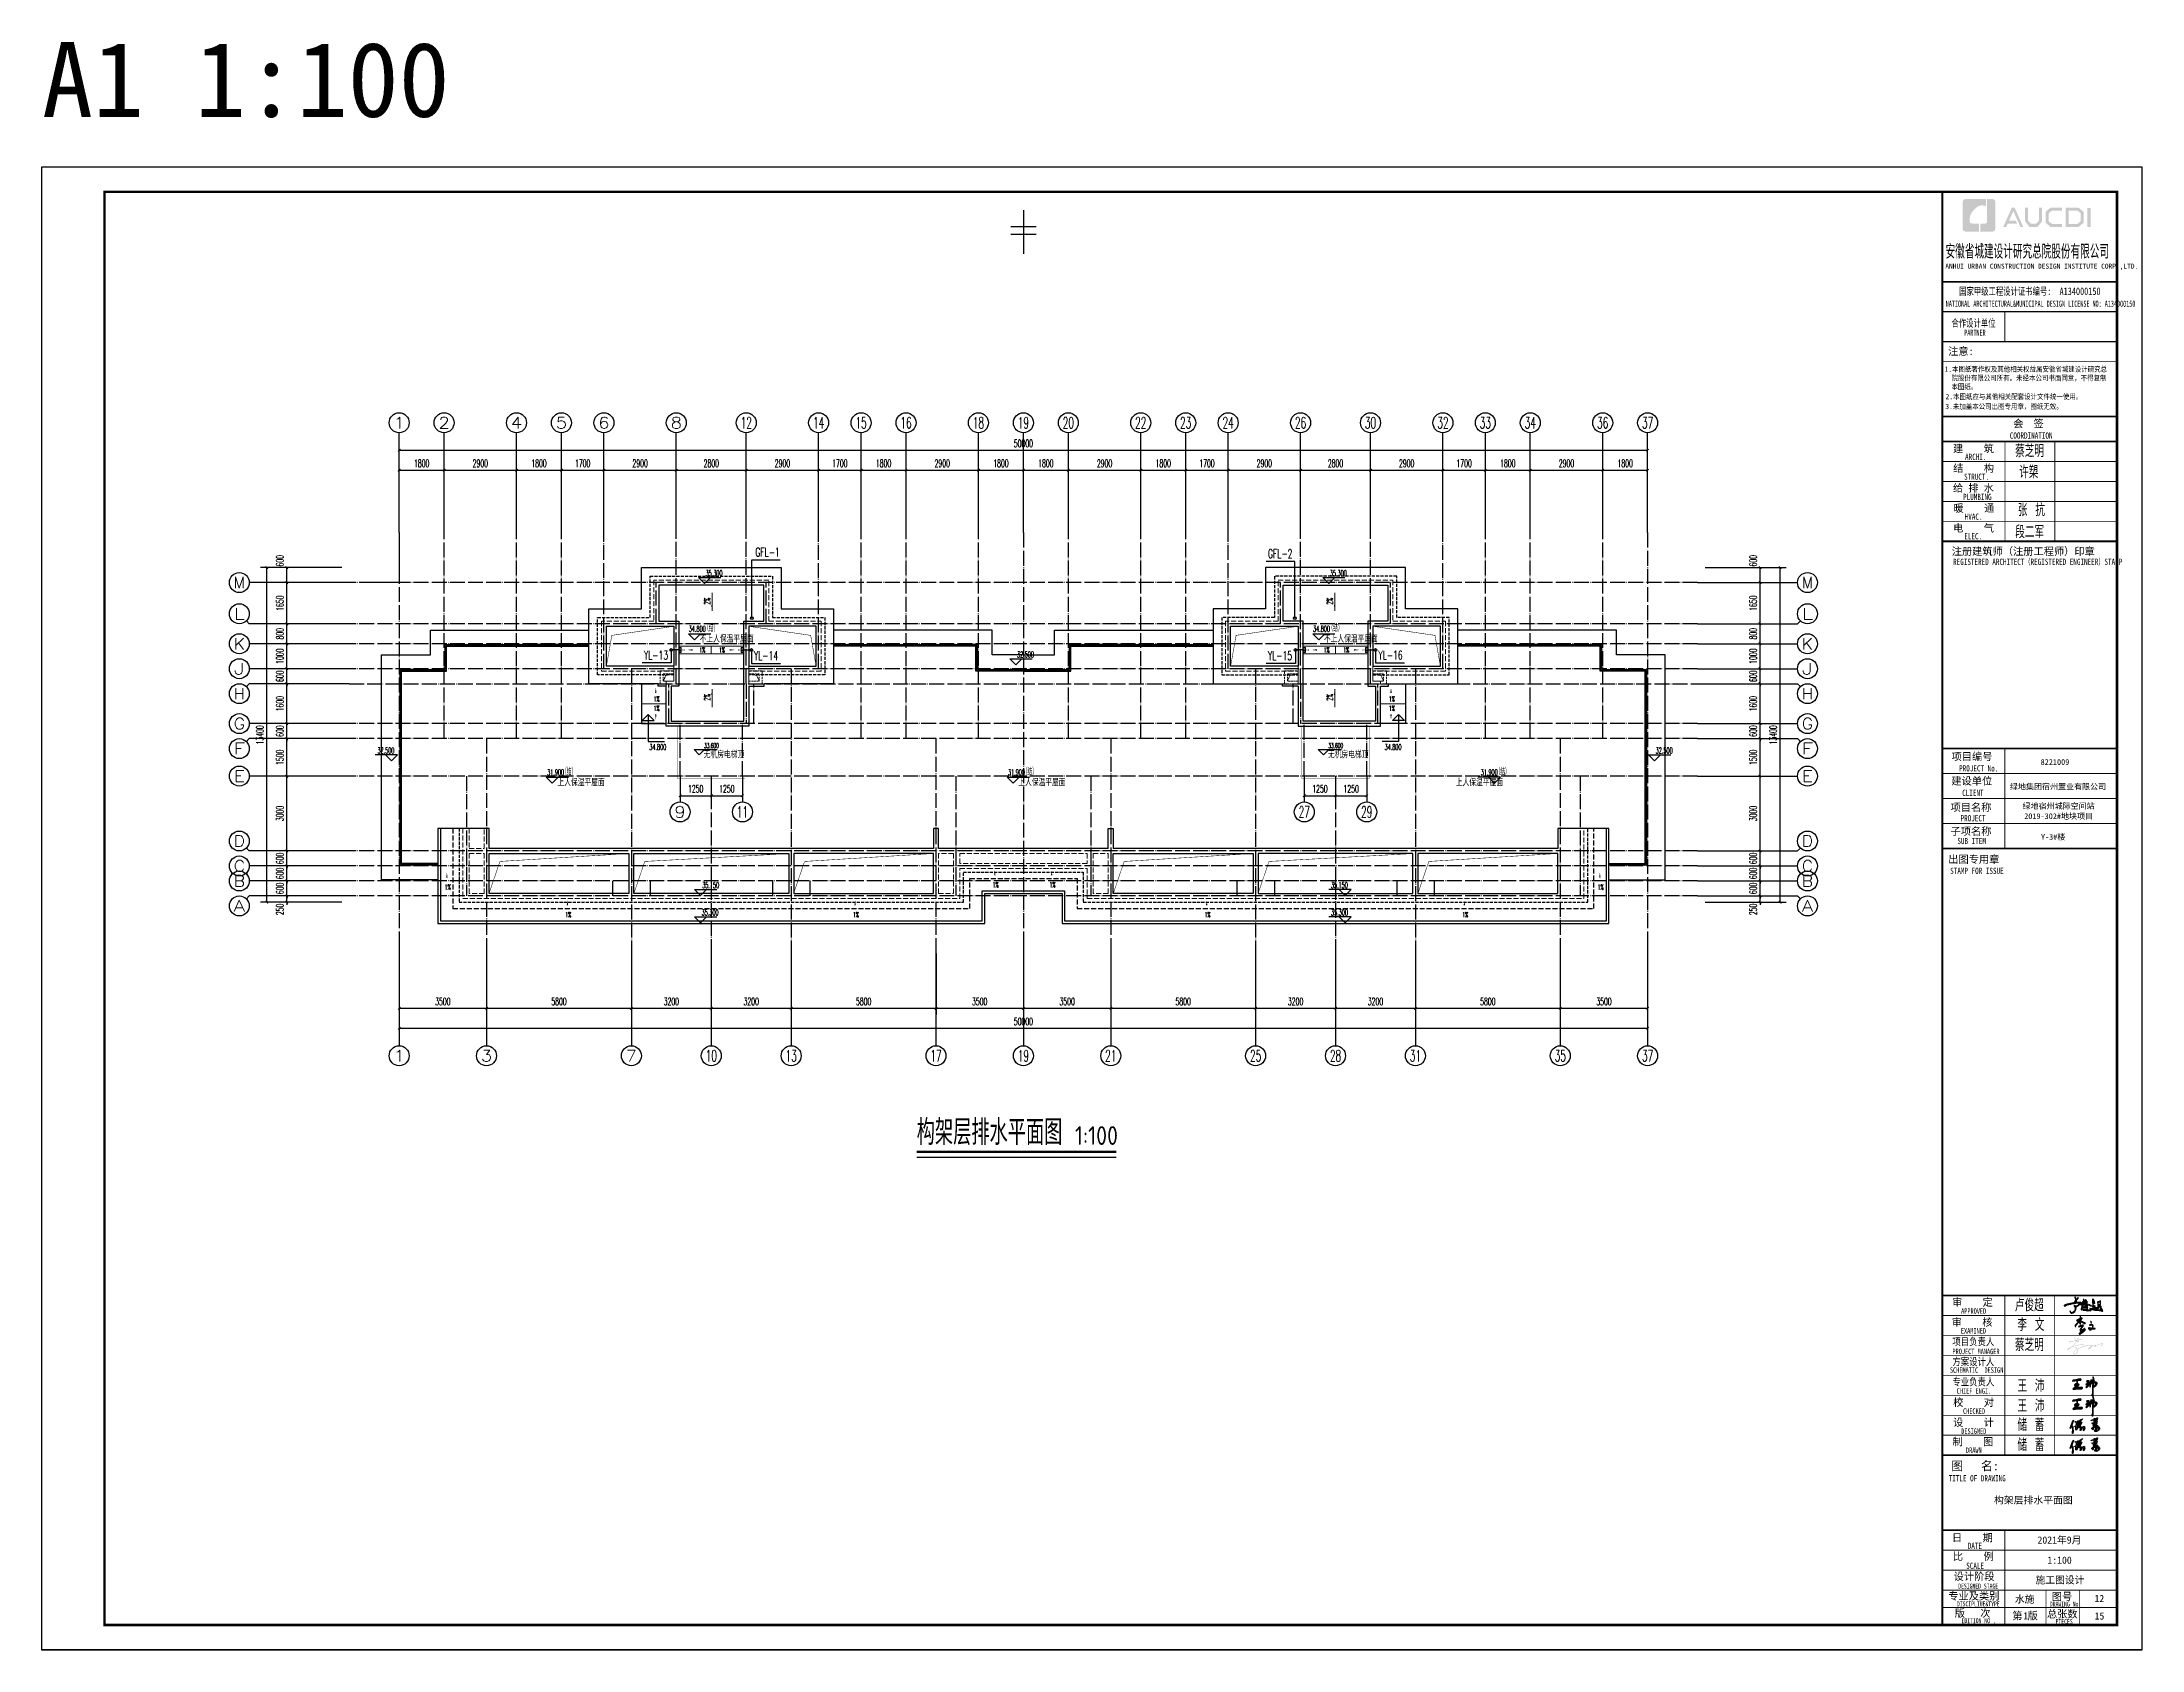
# Model space of a CAD drawing. Extents: x 27938 to 1507990, y 110129 to 923079.
# Drawn here: x 813614 to 897714, y 179207 to 243607 of the extents above; entities that cross this region are included whole.
import ezdxf
from ezdxf.enums import TextEntityAlignment as Align

# ---------------------------------------------------------------- set-up
doc = ezdxf.new("R2010")
doc.units = 0
doc.header["$LTSCALE"] = 1000
doc.header["$MEASUREMENT"] = 0
for name, pattern in [('#P_--_20B1_001_t3$0$DASH', [0.35, 0.25, -0.1]), ('$1$DASH', [0.35, 0.25, -0.1]), ('__DASH', [0.35, 0.25, -0.1]), ('DASH', [0.35, 0.25, -0.1]), ('DOTE', [2.42, 2, -0.2, 0.02, -0.2])]:
    doc.linetypes.add(name, pattern=pattern)
for name, color, linetype in [('$RECOVER_210609100354-0', 7, 'Continuous'), ('AXIS', 3, 'Continuous'), ('AXIS_TEXT', 7, 'Continuous'), ('DIM_ELEV', 3, 'Continuous'), ('DIM_SYMB', 3, 'Continuous'), ('DIM_管井排水', 5, 'Continuous'), ('DIM_雨水', 4, 'Continuous'), ('DOTE', 1, 'Continuous'), ('PUB_TEXT', 4, 'Continuous'), ('ROOF', 4, 'Continuous'), ('STAIR', 2, 'Continuous'), ('VPIPE-凝结', 150, 'N'), ('VPIPE-管井排水', 210, 'GF'), ('VPIPE-雨水', 4, 'Y'), ('图框', 140, 'Continuous'), ('图签文字', 147, 'Continuous'), ('电子签名-李文', 7, 'DASH'), ('看线', 251, 'Continuous'), ('签名-水', 7, 'Continuous')]:
    doc.layers.add(name, color=color, linetype=linetype)
doc.layers.add('yichutu', color=7, linetype='Continuous', true_color=0xffffff, plot=False)
for name, color, linetype, lineweight in [('可改文字', 6, 'Continuous', 18), ('图签', 147, 'Continuous', 18), ('平面-分水线', 214, 'Continuous', 15), ('平面-排水沟', 86, 'Continuous', 15), ('平面-栏杆', 135, 'Continuous', 15), ('平面-看线', 45, 'Continuous', 15), ('线脚', 6, 'Continuous', 15)]:
    doc.layers.add(name, color=color, linetype=linetype, lineweight=lineweight)
doc.styles.add('_TCH_AXIS', font='COMPLEX', dxfattribs={"bigfont": 'GBCBIG'})
doc.styles.add('_TCH_DIM', font='SIMPLEX.shx', dxfattribs={"width": 0.7, "bigfont": 'GBCBIG.shx'})
doc.styles.add('_TCH_DIM_T3', font='SIMPLEX.shx', dxfattribs={"width": 0.494118, "bigfont": 'GBCBIG.shx'})
doc.styles.add('_TCH_LABEL', font='simhei.ttf')
doc.styles.add('_TWT_SERIAL', font='SIMPLEX', dxfattribs={"width": 0.8, "height": 3.5, "bigfont": 'HZTXT'})
doc.styles.add('COMPLEX', font='COMPLEX')
doc.styles.add('HT', font='simhei.ttf')
doc.styles.get("Standard").update_dxf_attribs({"font": 'gbenor.shx', "bigfont": 'gbcbig.shx'})
doc.styles.add('宋体', font='', dxfattribs={"height": 50})
doc.styles.add('建筑图签-1', font='simhei.ttf', dxfattribs={"width": 0.7})
doc.styles.add('建筑图签-2', font='TXT.shx', dxfattribs={"width": 0.5, "bigfont": 'HZTXT.shx'})
doc.styles.get('宋体').set_extended_font_data('SimSun')
doc.linetypes.add('GF', pattern='A,3,-0.2,["GF",Standard,S=0.25,R=0,X=-0.1,Y=-0.115],-0.35', length=3.55)
doc.linetypes.add('N', pattern='A,3,-0.2,["N",Standard,S=0.25,R=0,X=-0.1,Y=-0.115],-0.2', length=3.4)
doc.linetypes.add('Y', pattern='A,3,-0.2,["Y",Standard,S=0.25,R=0,X=-0.1,Y=-0.115],-0.2', length=3.4)
doc.dimstyles.new('_TCH_ARCH&&100', dxfattribs={"dimtxt": 297.5, "dimasz": 100, "dimexe": 250, "dimexo": 300, "dimgap": 126.25, "dimtad": 1, "dimdec": 0, "dimzin": 0, "dimdsep": 46, "dimtxsty": '_TCH_DIM_T3', "dimblk": 'ARCHTICK', "dimcen": 0.09, "dimclrt": 4, "dimazin": 2, "dimtfac": 1, "dimtdec": 0, "dimtix": 1, "dimtmove": 2, "dimatfit": 3, "dimfxl": 100, "dimtolj": 1, "dimtzin": 0, "dimarcsym": 0})

msp = doc.modelspace()

# ---------------------------------------------------------------- texts
at = {"layer": 'DIM_ELEV', "color": 7, "style": '_TCH_DIM', "width": 0.494118}
for s, height, p in [('35.300', 238, (840188.9, 222212.5)), ('35.300', 238, (865188.9, 222212.5)), ('32.500', 238, (852663.9, 218962.1)), ('32.500', 238, (827047.7, 215112.1)), ('34.800', 238, (837936.8, 215251.8)), ('33.600', 208.25, (840127, 215323.1)), ('33.600', 208.25, (865127, 215323.1)), ('34.800', 238, (867382.4, 215251.8)), ('32.500', 238, (878239.5, 215112.1)), ('35.150', 238, (840054.3, 209722.5)), ('35.150', 238, (865232.9, 209722.5)), ('35.300', 238, (840031.9, 208625)), ('35.300', 238, (865237.3, 208625))]:
    msp.add_text(s, height=height, dxfattribs=at).set_placement(p)
at = {"layer": 'DIM_ELEV', "color": 8, "style": '_TCH_DIM'}
for s, height, width, p in [('34.800', 238, 0.494118, (839516.1, 219987.1)), ('（结）', 270.07, 0.7, (840132.1, 219987.1)), ('34.800', 238, 0.494118, (864516.1, 219987.1)), ('（结）', 270.07, 0.7, (865132.1, 219987.1)), ('31.900', 238, 0.494118, (833846.3, 214239)), ('（结）', 270.07, 0.7, (834439.9, 214239)), ('31.900', 238, 0.494118, (852300.3, 214239)), ('（结）', 270.07, 0.7, (852893.9, 214239)), ('31.900', 238, 0.494118, (871231.5, 214239)), ('（结）', 270.07, 0.7, (871825.1, 214239))]:
    msp.add_text(s, height=height, dxfattribs=dict(at, width=width)).set_placement(p)
at = {"layer": 'DIM_SYMB', "color": 7}
for s, height, p in [('构架层排水平面图', 1012.77, (848643.6, 199435.8)), ('1:100', 750, (854981.6, 199435.8))]:
    msp.add_text(s, height=height, dxfattribs=at).set_placement(p)
at = {"layer": 'DIM_管井排水', "color": 7, "style": '_TWT_SERIAL', "width": 0.64}
for s, p in [('GFL-1', (842181.6, 223004.3)), ('GFL-2', (862711.8, 222939.6))]:
    msp.add_text(s, height=350, dxfattribs=at).set_placement(p)
at = {"layer": 'DIM_雨水', "color": 7, "style": '_TWT_SERIAL', "width": 0.64}
for s, p in [('YL-13', (837717.5, 218878)), ('YL-14', (842123, 218855.7)), ('YL-15', (862707.5, 218855.7)), ('YL-16', (867134.3, 218878))]:
    msp.add_text(s, height=350, dxfattribs=at).set_placement(p)
at = {"layer": 'PUB_TEXT', "color": 8}
for s, height, p in [('不上人保温平屋面', 270.07, (839950.4, 219557.7)), ('不上人保温平屋面', 270.07, (864950.4, 219557.7)), ('YL', 56, (838781.2, 219229)), ('YL', 56, (841991.2, 219229)), ('YL', 56, (863781.3, 219229)), ('YL', 56, (866991.2, 219229)), ('无机房电梯顶', 270.07, (840114.7, 214924.8)), ('无机房电梯顶', 270.07, (865114.7, 214924.8)), ('上人保温平屋面', 270.07, (834258.2, 213809.6)), ('上人保温平屋面', 270.07, (852712.2, 213809.6)), ('上人保温平屋面', 270.07, (870234.6, 213809.6))]:
    msp.add_text(s, height=height, dxfattribs=at).set_placement(p)
at = {"layer": '可改文字', "color": 3, "style": '宋体'}
msp.add_text('构架层排水平面图', height=281.28, dxfattribs=at).set_placement((893363.3, 185215), align=Align.MIDDLE)
at = {"layer": '图签', "color": 3, "style": '宋体'}
msp.add_text('12', height=286.68, dxfattribs=at).set_placement((895810.7, 181125.9))
at = {"layer": '平面-排水沟', "color": 7, "style": '_TCH_DIM', "width": 0.494118}
for rotation, p in [(90.000602, (840367.4, 221074.6)), (89.999398, (865305.6, 221074.6)), (89.999398, (840367.4, 217226.6)), (90.000602, (865305.6, 217226.6))]:
    msp.add_text('2%', height=238, rotation=rotation, dxfattribs=at).set_placement(p)
for p in [(839942.6, 219155), (840723.9, 219155), (864942.6, 219155), (865723.9, 219155), (838111.8, 217189.5), (838111.8, 216816.2), (867554.8, 217189.5), (867554.8, 216816.2), (829746.4, 209656.3), (851691.2, 209750.8), (853965.4, 209750.8), (875920.2, 209656.3), (834573.7, 208550.9), (846092.8, 208550.9), (860173.7, 208550.9), (870492.9, 208550.9)]:
    msp.add_text('1%', height=208.25, dxfattribs=at).set_placement(p)

# ---------------------------------------------------------------- blocks, each defined once
blk = doc.blocks.new('院标1')
h = blk.add_hatch(color=150)
h.dxf.hatch_style = 1
h.set_gradient(color1=(33, 113, 253), color2=(33, 113, 253), tint=1, name='INVCURVED')
edge = h.paths.add_edge_path()
edge.add_spline(control_points=[(116373, 648379), (116379, 648379), (116382, 648379), (116391, 648379), (116391, 648379), (116391, 648379), (116616, 648379), (116616, 648379), (116616, 648379), (116616, 648379), (116616, 648054), (116616, 648054), (116616, 648054), (116616, 648054), (116108, 648054), (116108, 648054), (116108, 648054), (116028, 648054), (115963, 648111), (115963, 648199), (115963, 648199), (115963, 648199), (115963, 649215), (115963, 649215), (115963, 649215), (115963, 649295), (116018, 649360), (116108, 649360), (116108, 649360), (116108, 649360), (116897, 649360), (116897, 649360), (116897, 649360), (116897, 649360), (116897, 649080), (116897, 649080), (116897, 649080), (116897, 649080), (116566, 649140), (116356, 648859), (116356, 648859), (116245, 648719), (116240, 648545), (116247, 648466), (116247, 648466), (116254, 648386), (116247, 648466), (116247, 648466), (116247, 648466), (116247, 648466), (116258, 648374), (116373, 648379)], knot_values=[0, 0, 0, 0, 0.071429, 0.071429, 0.071429, 0.107143, 0.142857, 0.142857, 0.142857, 0.178571, 0.214286, 0.214286, 0.214286, 0.25, 0.285714, 0.285714, 0.285714, 0.321429, 0.357143, 0.357143, 0.357143, 0.392857, 0.428571, 0.428571, 0.428571, 0.464286, 0.5, 0.5, 0.5, 0.535714, 0.571429, 0.571429, 0.571429, 0.607143, 0.642857, 0.642857, 0.642857, 0.678571, 0.714286, 0.714286, 0.714286, 0.75, 0.785714, 0.785714, 0.785714, 0.821429, 0.857143, 0.857143, 0.857143, 0.928571, 1, 1, 1, 1], degree=3, periodic=0)
h = blk.add_hatch(color=150)
h.dxf.hatch_style = 1
h.set_gradient(color1=(33, 113, 253), color2=(33, 113, 253), tint=1, name='INVCURVED')
edge = h.paths.add_edge_path()
edge.add_spline(control_points=[(117268, 649215), (117268, 649215), (117268, 648199), (117268, 648199), (117268, 648199), (117268, 648114), (117212, 648054), (117123, 648054), (117123, 648054), (117123, 648054), (116663, 648054), (116663, 648054), (116663, 648054), (116663, 648054), (116663, 648379), (116663, 648379), (116663, 648379), (116663, 648379), (116865, 648379), (116865, 648379), (116865, 648379), (116907, 648379), (116941, 648413), (116941, 648455), (116941, 648455), (116941, 648455), (116941, 649360), (116941, 649360), (116941, 649360), (116941, 649360), (117123, 649360), (117123, 649360), (117123, 649360), (117204, 649360), (117268, 649306), (117268, 649215)], knot_values=[0, 0, 0, 0, 0.1, 0.1, 0.1, 0.15, 0.2, 0.2, 0.2, 0.25, 0.3, 0.3, 0.3, 0.35, 0.4, 0.4, 0.4, 0.45, 0.5, 0.5, 0.5, 0.55, 0.6, 0.6, 0.6, 0.65, 0.7, 0.7, 0.7, 0.75, 0.8, 0.8, 0.8, 0.9, 1, 1, 1, 1], degree=3, periodic=0)
blk = doc.blocks.new('ljc')
at = {"linetype": 'Continuous'}
h = blk.add_hatch(color=0, dxfattribs=at)
h.paths.add_polyline_path([(2023, 1568), (2019, 1564), (2020, 1562), (2024, 1562), (2022, 1552), (1955, 1538), (1933, 1530), (1930, 1527), (1929, 1525), (1931, 1523), (1944, 1524), (1946, 1526), (1942, 1528), (1960, 1535), (1967, 1535), (1975, 1538), (1985, 1539), (1998, 1543), (2010, 1544), (2018, 1547), (2025, 1546), (2035, 1549), (2061, 1550), (2052, 1537), (2042, 1528), (2028, 1521), (2023, 1521), (2018, 1526), (2015, 1527), (2013, 1525), (2013, 1521), (2019, 1516), (2022, 1508), (2022, 1494), (2012, 1477), (2000, 1469), (1988, 1467), (1982, 1473), (1980, 1480), (1978, 1482), (1978, 1475), (1981, 1468), (1988, 1463), (1994, 1463), (2005, 1467), (2018, 1478), (2027, 1493), (2028, 1504), (2025, 1517), (2033, 1518), (2054, 1533), (2067, 1549), (2067, 1552), (2064, 1555), (2029, 1553), (2036, 1575), (2049, 1591), (2047, 1593), (2043, 1592), (2028, 1573), (2025, 1589), (2021, 1597), (2018, 1599), (2017, 1597), (2020, 1590)])
h.paths.add_polyline_path([(2081, 1522), (2081, 1528), (2075, 1541), (2093, 1562), (2097, 1572), (2094, 1577), (2087, 1576), (2089, 1572), (2092, 1572), (2091, 1567), (2080, 1551), (2066, 1537), (2065, 1535), (2067, 1533), (2073, 1535), (2077, 1523), (2077, 1513), (2072, 1496), (2072, 1492), (2074, 1490), (2078, 1494), (2083, 1510), (2099, 1510), (2119, 1507), (2119, 1500), (2116, 1496), (2108, 1493), (2087, 1496), (2084, 1492), (2087, 1489), (2103, 1488), (2122, 1483), (2140, 1484), (2148, 1482), (2152, 1486), (2152, 1491), (2148, 1488), (2125, 1488), (2114, 1490), (2124, 1499), (2126, 1509), (2121, 1512), (2119, 1511), (2108, 1514), (2124, 1523), (2132, 1532), (2130, 1535), (2121, 1536), (2115, 1533), (2109, 1533), (2123, 1555), (2121, 1559), (2114, 1557), (2116, 1564), (2115, 1569), (2111, 1573), (2105, 1572), (2093, 1554)])
h.paths.add_polyline_path([(2089, 1535), (2097, 1535), (2112, 1551), (2116, 1552), (2111, 1543), (2099, 1528), (2101, 1526), (2114, 1528), (2121, 1531), (2124, 1530), (2118, 1524), (2101, 1515), (2084, 1514), (2084, 1518)], flags=16)
h.paths.add_polyline_path([(2093, 1537), (2095, 1540), (2103, 1546), (2096, 1537)], flags=16)
h.paths.add_polyline_path([(2093, 1544), (2094, 1549), (2106, 1568), (2109, 1569), (2111, 1567), (2108, 1554), (2104, 1550)], flags=16)
h.paths.add_polyline_path([(2141, 1534), (2138, 1533), (2137, 1531), (2142, 1527), (2155, 1522), (2158, 1523), (2153, 1528)])
h.paths.add_polyline_path([(2175, 1522), (2173, 1524), (2172, 1546), (2183, 1545), (2185, 1547), (2183, 1557), (2178, 1566), (2177, 1561), (2180, 1556), (2181, 1550), (2175, 1550), (2170, 1554), (2169, 1574), (2171, 1574), (2175, 1569), (2176, 1571), (2170, 1579), (2167, 1579), (2165, 1577), (2164, 1562), (2166, 1553), (2163, 1553), (2162, 1551), (2167, 1547), (2169, 1537), (2169, 1524), (2166, 1521), (2165, 1517), (2168, 1513), (2170, 1513), (2173, 1517), (2180, 1517), (2178, 1502), (2175, 1500), (2167, 1499), (2175, 1496), (2180, 1497), (2183, 1500), (2184, 1511), (2187, 1521), (2185, 1523)])
h.paths.add_polyline_path([(2233, 1542), (2233, 1564), (2231, 1567), (2215, 1558), (2210, 1557), (2206, 1552), (2211, 1548), (2211, 1551), (2229, 1560), (2228, 1542), (2227, 1537), (2224, 1533), (2220, 1534), (2213, 1542), (2211, 1543), (2209, 1541), (2209, 1508), (2189, 1508), (2187, 1506), (2191, 1503), (2213, 1503), (2217, 1511), (2222, 1516), (2232, 1518), (2234, 1513), (2234, 1505), (2227, 1505), (2232, 1502), (2232, 1500), (2228, 1497), (2229, 1493), (2239, 1495), (2243, 1489), (2243, 1486), (2212, 1492), (2189, 1492), (2179, 1494), (2176, 1496), (2167, 1496), (2164, 1498), (2154, 1499), (2147, 1503), (2144, 1503), (2143, 1501), (2144, 1498), (2153, 1494), (2174, 1491), (2186, 1487), (2211, 1487), (2222, 1484), (2230, 1484), (2243, 1480), (2249, 1480), (2251, 1482), (2244, 1496), (2246, 1499), (2238, 1503), (2239, 1513), (2237, 1520), (2233, 1523), (2224, 1522), (2214, 1516), (2212, 1522), (2213, 1536), (2220, 1530), (2228, 1530), (2230, 1532)])
at = {"color": 0, "linetype": 'Continuous', "elevation": 16426272}
for points in [[(1930, 1527), (1929, 1525), (1931, 1523), (1944, 1524), (1946, 1526), (1942, 1528), (1960, 1535), (1967, 1535), (1975, 1538), (1985, 1539), (1998, 1543), (2010, 1544), (2018, 1547), (2025, 1546), (2035, 1549), (2061, 1550), (2052, 1537), (2042, 1528), (2028, 1521), (2023, 1521), (2018, 1526), (2015, 1527), (2013, 1525), (2013, 1521), (2019, 1516), (2022, 1508), (2022, 1494), (2012, 1477), (2000, 1469), (1988, 1467), (1982, 1473), (1980, 1480), (1978, 1482), (1978, 1475), (1981, 1468), (1988, 1463), (1994, 1463), (2005, 1467), (2018, 1478), (2027, 1493), (2028, 1504), (2025, 1517), (2033, 1518), (2054, 1533), (2067, 1549), (2067, 1552), (2064, 1555), (2029, 1553), (2036, 1575), (2049, 1591), (2047, 1593), (2043, 1592), (2028, 1573), (2025, 1589), (2021, 1597), (2018, 1599), (2017, 1597), (2020, 1590), (2023, 1568), (2019, 1564), (2020, 1562), (2024, 1562), (2022, 1552), (1955, 1538), (1933, 1530), (1930, 1527)], [(2163, 1553), (2162, 1551), (2167, 1547), (2169, 1537), (2169, 1524), (2166, 1521), (2165, 1517), (2168, 1513), (2170, 1513), (2173, 1517), (2180, 1517), (2178, 1502), (2175, 1500), (2167, 1499), (2175, 1496), (2180, 1497), (2183, 1500), (2184, 1511), (2187, 1521), (2185, 1523), (2175, 1522), (2173, 1524), (2172, 1546), (2183, 1545), (2185, 1547), (2183, 1557), (2178, 1566), (2177, 1561), (2180, 1556), (2181, 1550), (2175, 1550), (2170, 1554), (2169, 1574), (2171, 1574), (2175, 1569), (2176, 1571), (2170, 1579), (2167, 1579), (2165, 1577), (2164, 1562), (2166, 1553), (2163, 1553)], [(2016, 1561), (2015, 1560), (2017, 1560), (2016, 1561)], [(2017, 1562), (2016, 1561), (2019, 1561), (2017, 1562)], [(2066, 1537), (2065, 1535), (2067, 1533), (2073, 1535), (2077, 1523), (2077, 1513), (2072, 1496), (2072, 1492), (2074, 1490), (2078, 1494), (2083, 1510), (2099, 1510), (2119, 1507), (2119, 1500), (2116, 1496), (2108, 1493), (2087, 1496), (2084, 1492), (2087, 1489), (2103, 1488), (2122, 1483), (2140, 1484), (2148, 1482), (2152, 1486), (2152, 1491), (2148, 1488), (2125, 1488), (2114, 1490), (2124, 1499), (2126, 1509), (2121, 1512), (2119, 1511), (2108, 1514), (2124, 1523), (2132, 1532), (2130, 1535), (2121, 1536), (2115, 1533), (2109, 1533), (2123, 1555), (2121, 1559), (2114, 1557), (2116, 1564), (2115, 1569), (2111, 1573), (2105, 1572), (2093, 1554), (2081, 1522), (2081, 1528), (2075, 1541), (2093, 1562), (2097, 1572), (2094, 1577), (2087, 1576), (2089, 1572), (2092, 1572), (2091, 1567), (2080, 1551), (2066, 1537)], [(2084, 1514), (2084, 1518), (2089, 1535), (2097, 1535), (2112, 1551), (2116, 1552), (2111, 1543), (2099, 1528), (2101, 1526), (2114, 1528), (2121, 1531), (2124, 1530), (2118, 1524), (2101, 1515), (2084, 1514)], [(2093, 1544), (2094, 1549), (2106, 1568), (2109, 1569), (2111, 1567), (2108, 1554), (2104, 1550), (2093, 1544)], [(2093, 1537), (2095, 1540), (2103, 1546), (2096, 1537), (2093, 1537)], [(2138, 1533), (2137, 1531), (2142, 1527), (2155, 1522), (2158, 1523), (2153, 1528), (2141, 1534), (2138, 1533)], [(2144, 1503), (2143, 1501), (2144, 1498), (2153, 1494), (2174, 1491), (2186, 1487), (2211, 1487), (2222, 1484), (2230, 1484), (2243, 1480), (2249, 1480), (2251, 1482), (2244, 1496), (2246, 1499), (2238, 1503), (2239, 1513), (2237, 1520), (2233, 1523), (2224, 1522), (2214, 1516), (2212, 1522), (2213, 1536), (2220, 1530), (2228, 1530), (2230, 1532), (2233, 1542), (2233, 1564), (2231, 1567), (2215, 1558), (2210, 1557), (2206, 1552), (2211, 1548), (2211, 1551), (2229, 1560), (2228, 1542), (2227, 1537), (2224, 1533), (2220, 1534), (2213, 1542), (2211, 1543), (2209, 1541), (2209, 1508), (2189, 1508), (2187, 1506), (2191, 1503), (2213, 1503), (2217, 1511), (2222, 1516), (2232, 1518), (2234, 1513), (2234, 1505), (2227, 1505), (2232, 1502), (2232, 1500), (2228, 1497), (2229, 1493), (2239, 1495), (2243, 1489), (2243, 1486), (2212, 1492), (2189, 1492), (2179, 1494), (2176, 1496), (2167, 1496), (2164, 1498), (2154, 1499), (2147, 1503), (2144, 1503)], [(2177, 1569), (2176, 1570), (2175, 1567), (2177, 1565), (2177, 1569)]]:
    blk.add_lwpolyline(points, dxfattribs=at)
blk = doc.blocks.new('A$C44B256A7')
at = {"layer": '电子签名-李文'}
h = blk.add_hatch(color=0, dxfattribs=at)
h.dxf.hatch_style = 1
h.paths.add_polyline_path([(934, -1198), (941, -1210), (956, -1216), (968, -1207), (992, -1199), (1012, -1194), (1037, -1192), (1054, -1200), (1076, -1215), (1093, -1230), (1096, -1243), (1095, -1265), (1092, -1286), (1086, -1310), (1075, -1335), (1059, -1365), (1039, -1388), (1024, -1405), (1007, -1416), (991, -1423), (973, -1429), (958, -1429), (945, -1423), (936, -1414), (927, -1402), (919, -1391), (910, -1376), (910, -1366), (915, -1361), (935, -1366), (957, -1369), (977, -1373), (1002, -1377), (1020, -1380), (1055, -1386), (1075, -1389), (1102, -1393), (1140, -1392), (1169, -1396), (1199, -1396), (1222, -1404), (1226, -1395), (1230, -1384), (1221, -1380), (1202, -1379), (1168, -1378), (1110, -1373), (1073, -1371), (1046, -1369), (997, -1351), (972, -1349), (946, -1344), (925, -1342), (903, -1340), (893, -1348), (890, -1366), (894, -1381), (897, -1390), (916, -1418), (935, -1434), (951, -1442), (978, -1445), (993, -1442), (1013, -1435), (1029, -1424), (1042, -1415), (1055, -1395), (1073, -1371), (1079, -1362), (1095, -1333), (1111, -1306), (1111, -1281), (1114, -1251), (1116, -1233), (1101, -1208), (1084, -1194), (1069, -1182), (1055, -1176), (1037, -1171), (1016, -1172), (990, -1176), (970, -1183), (958, -1186), (940, -1186), (934, -1191)])
h.paths.add_polyline_path([(987, -1030), (1007, -1049), (1020, -1066), (1032, -1071), (1036, -1064), (1030, -1052), (1020, -1039), (1013, -1028), (1006, -1017), (992, -1016), (986, -1024)])
h.paths.add_polyline_path([(395, -1278), (403, -1295), (420, -1295), (516, -1261), (580, -1237), (606, -1225), (604, -1242), (569, -1289), (521, -1338), (502, -1370), (469, -1415), (459, -1437), (466, -1461), (473, -1463), (505, -1473), (561, -1464), (589, -1463), (635, -1455), (656, -1452), (683, -1449), (699, -1446), (687, -1462), (666, -1475), (650, -1485), (642, -1496), (607, -1527), (583, -1544), (580, -1546), (575, -1557), (545, -1583), (532, -1592), (516, -1602), (509, -1608), (462, -1636), (449, -1640), (446, -1634), (474, -1608), (494, -1591), (506, -1568), (523, -1548), (531, -1543), (553, -1516), (584, -1491), (603, -1465), (635, -1430), (668, -1402), (694, -1383), (693, -1366), (669, -1376), (650, -1395), (619, -1417), (594, -1442), (569, -1472), (533, -1499), (492, -1545), (460, -1590), (425, -1625), (417, -1648), (432, -1658), (463, -1657), (488, -1643), (516, -1628), (543, -1606), (571, -1586), (603, -1554), (635, -1533), (664, -1502), (690, -1485), (715, -1464), (726, -1446), (732, -1424), (710, -1420), (656, -1427), (590, -1434), (534, -1446), (510, -1444), (492, -1444), (486, -1428), (519, -1384), (565, -1324), (604, -1274), (630, -1231), (626, -1201), (589, -1206), (563, -1218), (528, -1229), (519, -1232), (499, -1236), (473, -1243), (448, -1253), (428, -1261), (405, -1271), (394, -1276)])
edge = h.paths.add_edge_path()
edge.add_line((470, -744), (463, -751))
edge.add_line((479, -744), (470, -744))
edge.add_line((486, -757), (479, -744))
edge.add_line((488, -983), (488, -948))
edge.add_line((505, -985), (488, -983))
edge.add_line((531, -998), (505, -985))
edge.add_line((559, -1019), (531, -998))
edge.add_line((586, -1042), (559, -1019))
edge.add_line((649, -1079), (586, -1042))
edge.add_line((698, -1095), (649, -1079))
edge.add_line((735, -1105), (698, -1095))
edge.add_line((727, -1120), (735, -1105))
edge.add_line((692, -1122), (727, -1120))
edge.add_line((655, -1122), (692, -1122))
edge.add_line((675, -1107), (655, -1122))
edge.add_line((627, -1093), (675, -1107))
edge.add_line((570, -1058), (627, -1093))
edge.add_line((495, -1007), (570, -1058))
edge.add_line((490, -1012), (495, -1007))
edge.add_line((495, -1144), (490, -1012))
edge.add_line((491, -1152), (495, -1144))
edge.add_line((471, -1149), (491, -1152))
edge.add_line((413, -1057), (471, -1149))
edge.add_line((371, -1021), (413, -1057))
edge.add_line((341, -1002), (371, -1021))
edge.add_line((314, -991), (341, -1002))
edge.add_line((286, -969), (314, -991))
edge.add_line((297, -954), (286, -969))
edge.add_line((497, -860), (487, -865))
edge.add_line((563, -849), (497, -860))
edge.add_line((565, -866), (563, -849))
edge.add_line((448, -990), (471, -966))
edge.add_line((239, -1246), (448, -990))
edge.add_line((247, -1268), (239, -1246))
edge.add_line((227, -1272), (247, -1268))
edge.add_line((213, -1252), (227, -1272))
edge.add_line((221, -1213), (213, -1252))
edge.add_line((366, -1049), (221, -1213))
edge.add_line((531, -873), (487, -920))
edge.add_line((523, -874), (531, -873))
edge.add_line((444, -905), (468, -895))
edge.add_line((350, -952), (444, -905))
edge.add_line((322, -977), (350, -952))
edge.add_line((376, -998), (322, -977))
edge.add_line((410, -1028), (376, -998))
edge.add_line((430, -1046), (410, -1028))
edge.add_line((458, -1093), (430, -1046))
edge.add_line((476, -1116), (458, -1093))
edge.add_line((463, -751), (470, -938))
h = blk.add_hatch(color=0, dxfattribs=at)
h.dxf.hatch_style = 1
h.paths.add_polyline_path([(401, -1047), (383, -1031), (366, -1049), (221, -1213), (213, -1252), (227, -1272), (247, -1268), (239, -1246)])
h.paths.add_polyline_path([(414, -1032), (410, -1028), (397, -1017), (383, -1031), (401, -1047)])
h = blk.add_hatch(color=0, dxfattribs=at)
h.dxf.hatch_style = 1
h.paths.add_polyline_path([(322, -977), (350, -952), (444, -905), (468, -895), (468, -874), (297, -954), (286, -969), (314, -991), (341, -1002), (371, -1021), (383, -1031), (397, -1017), (376, -998)])
h = blk.add_hatch(color=0, dxfattribs=at)
h.dxf.hatch_style = 1
h.paths.add_polyline_path([(470, -938), (397, -1017), (414, -1031), (448, -990), (471, -966), (476, -1116), (458, -1093), (430, -1046), (414, -1032), (401, -1047), (413, -1057), (471, -1149), (491, -1152), (495, -1144), (490, -1012), (495, -1007), (570, -1058), (627, -1093), (675, -1107), (655, -1122), (692, -1122), (727, -1120), (735, -1105), (698, -1095), (649, -1079), (586, -1042), (559, -1019), (531, -998), (505, -985), (488, -983), (488, -948), (565, -866), (563, -849), (497, -860), (487, -865), (486, -757), (479, -744), (470, -744), (463, -751)])
h.paths.add_polyline_path([(487, -888), (535, -869), (487, -920)], flags=16)
h = blk.add_hatch(color=0, dxfattribs=at)
h.dxf.hatch_style = 1
h.paths.add_polyline_path([(604, -1432), (594, -1442), (576, -1464), (589, -1463), (607, -1460), (636, -1429)])
h.paths.add_polyline_path([(1055, -1386), (1061, -1387), (1073, -1371), (1055, -1370), (1043, -1384)])
at = {"layer": '电子签名-李文', "color": 0}
for p, q in [((366, -1049, 0), (221, -1213, 0)), ((239, -1246, 0), (448, -990, 0)), ((297, -954, 0), (286, -969, 0)), ((286, -969, 0), (314, -991, 0)), ((468, -874, 0), (297, -954, 0)), ((314, -991, 0), (341, -1002, 0)), ((322, -977, 0), (350, -952, 0)), ((376, -998, 0), (322, -977, 0)), ((341, -1002, 0), (371, -1021, 0)), ((350, -952, 0), (444, -905, 0)), ((470, -938, 0), (366, -1049, 0)), ((371, -1021, 0), (413, -1057, 0)), ((410, -1028, 0), (376, -998, 0)), ((430, -1046, 0), (410, -1028, 0)), ((458, -1093, 0), (430, -1046, 0)), ((444, -905, 0), (468, -895, 0)), ((448, -990, 0), (471, -966, 0)), ((470, -744, 0), (463, -751, 0)), ((463, -751, 0), (470, -938, 0)), ((479, -744, 0), (470, -744, 0)), ((471, -966, 0), (476, -1116, 0)), ((486, -757, 0), (479, -744, 0)), ((487, -865, 0), (486, -757, 0)), ((497, -860, 0), (487, -865, 0)), ((531, -873, 0), (487, -920, 0)), ((487, -888, 0), (523, -874, 0)), ((487, -920, 0), (487, -888, 0)), ((488, -948, 0), (565, -866, 0)), ((488, -983, 0), (488, -948, 0)), ((505, -985, 0), (488, -983, 0)), ((490, -1012, 0), (495, -1007, 0)), ((495, -1144, 0), (490, -1012, 0)), ((495, -1007, 0), (570, -1058, 0)), ((563, -849, 0), (497, -860, 0)), ((531, -998, 0), (505, -985, 0)), ((523, -874, 0), (531, -873, 0)), ((559, -1019, 0), (531, -998, 0)), ((586, -1042, 0), (559, -1019, 0)), ((565, -866, 0), (563, -849, 0)), ((649, -1079, 0), (586, -1042, 0)), ((221, -1213, 0), (213, -1252, 0)), ((213, -1252, 0), (227, -1272, 0)), ((227, -1272, 0), (247, -1268, 0)), ((247, -1268, 0), (239, -1246, 0)), ((413, -1057, 0), (471, -1149, 0)), ((476, -1116, 0), (458, -1093, 0)), ((471, -1149, 0), (491, -1152, 0)), ((491, -1152, 0), (495, -1144, 0)), ((570, -1058, 0), (627, -1093, 0)), ((627, -1093, 0), (675, -1107, 0)), ((698, -1095, 0), (649, -1079, 0)), ((675, -1107, 0), (655, -1122, 0)), ((655, -1122, 0), (692, -1122, 0)), ((692, -1122, 0), (727, -1120, 0)), ((735, -1105, 0), (698, -1095, 0)), ((727, -1120, 0), (735, -1105, 0))]:
    blk.add_line(p, q, dxfattribs=at)
at = {"layer": '电子签名-李文', "color": 0, "elevation": 0}
for points in [[(987, -1030), (1007, -1049), (1020, -1066), (1032, -1071), (1036, -1064), (1030, -1052), (1020, -1039), (1013, -1028), (1006, -1017), (992, -1016), (986, -1024), (987, -1030)], [(395, -1278), (403, -1295), (420, -1295), (516, -1261), (580, -1237), (606, -1225), (604, -1242), (569, -1289), (521, -1338), (502, -1370), (469, -1415), (459, -1437), (466, -1461), (473, -1463), (505, -1473), (561, -1464), (589, -1463), (635, -1455), (656, -1452), (683, -1449), (699, -1446), (687, -1462), (666, -1475), (650, -1485), (642, -1496), (607, -1527), (583, -1544), (580, -1546), (575, -1557), (545, -1583), (532, -1592), (516, -1602), (509, -1608), (462, -1636), (449, -1640), (446, -1634), (474, -1608), (494, -1591), (506, -1568), (523, -1548), (531, -1543), (553, -1516), (584, -1491), (603, -1465), (635, -1430), (668, -1402), (694, -1383), (693, -1366), (669, -1376), (650, -1395), (619, -1417), (594, -1442), (569, -1472), (533, -1499), (492, -1545), (460, -1590), (425, -1625), (417, -1648), (432, -1658), (463, -1657), (488, -1643), (516, -1628), (543, -1606), (571, -1586), (603, -1554), (635, -1533), (664, -1502), (690, -1485), (715, -1464), (726, -1446), (732, -1424), (710, -1420), (656, -1427), (590, -1434), (534, -1446), (510, -1444), (492, -1444), (486, -1428), (519, -1384), (565, -1324), (604, -1274), (630, -1231), (626, -1201), (589, -1206), (563, -1218), (528, -1229), (519, -1232), (499, -1236), (473, -1243), (448, -1253), (428, -1261), (405, -1271), (394, -1276), (395, -1278)], [(934, -1198), (941, -1210), (956, -1216), (968, -1207), (992, -1199), (1012, -1194), (1037, -1192), (1054, -1200), (1076, -1215), (1093, -1230), (1096, -1243), (1095, -1265), (1092, -1286), (1086, -1310), (1075, -1335), (1059, -1365), (1039, -1388), (1024, -1405), (1007, -1416), (991, -1423), (973, -1429), (958, -1429), (945, -1423), (936, -1414), (927, -1402), (919, -1391), (910, -1376), (910, -1366), (915, -1361), (935, -1366), (957, -1369), (977, -1373), (1002, -1377), (1020, -1380), (1055, -1386), (1075, -1389), (1102, -1393), (1140, -1392), (1169, -1396), (1199, -1396), (1222, -1404), (1226, -1395), (1230, -1384), (1221, -1380), (1202, -1379), (1168, -1378), (1110, -1373), (1073, -1371), (1046, -1369), (997, -1351), (972, -1349), (946, -1344), (925, -1342), (903, -1340), (893, -1348), (890, -1366), (894, -1381), (897, -1390), (916, -1418), (935, -1434), (951, -1442), (978, -1445), (993, -1442), (1013, -1435), (1029, -1424), (1042, -1415), (1055, -1395), (1073, -1371), (1079, -1362), (1095, -1333), (1111, -1306), (1111, -1281), (1114, -1251), (1116, -1233), (1101, -1208), (1084, -1194), (1069, -1182), (1055, -1176), (1037, -1171), (1016, -1172), (990, -1176), (970, -1183), (958, -1186), (940, -1186), (934, -1191), (934, -1198)]]:
    blk.add_lwpolyline(points, dxfattribs=at)
blk = doc.blocks.new('jhsarg')
at = {"linetype": 'Continuous'}
h = blk.add_hatch(color=256, dxfattribs=at)
h.paths.add_polyline_path([(376, 273), (367, 254), (365, 243), (363, 241), (364, 239), (365, 238), (368, 247), (367, 248), (377, 269), (385, 292), (389, 297), (387, 299), (382, 293)])
h.paths.add_polyline_path([(382, 251), (377, 258), (375, 258), (374, 256), (379, 251), (382, 238), (381, 200), (383, 199), (385, 213), (384, 242)])
h.paths.add_polyline_path([(411, 284), (404, 289), (400, 288), (400, 285), (405, 283), (406, 284), (410, 279), (410, 270), (405, 259), (408, 261), (412, 269), (413, 279)], flags=17)
h.paths.add_polyline_path([(442, 296), (453, 305), (455, 310), (448, 304), (440, 304), (438, 298), (434, 295), (425, 293), (419, 294), (417, 292), (421, 286), (421, 272), (418, 255), (411, 236), (409, 238), (409, 243), (406, 250), (401, 255), (398, 255), (398, 253), (404, 248), (406, 244), (406, 228), (409, 224), (411, 226), (415, 235), (422, 269), (422, 289), (436, 293), (436, 285), (427, 261), (430, 260), (434, 268), (440, 275), (442, 273), (439, 265), (425, 242), (429, 241), (430, 247), (434, 251), (436, 251), (439, 247), (440, 235), (437, 223), (441, 222), (452, 241), (458, 247), (464, 250), (467, 247), (467, 244), (461, 230), (461, 223), (465, 220), (468, 225), (471, 239), (470, 241), (472, 245), (467, 252), (462, 253), (452, 246), (443, 233), (442, 248), (439, 254), (436, 256), (440, 261), (449, 281), (448, 284), (446, 284), (440, 280), (438, 277), (436, 278)])
h.paths.add_polyline_path([(546, 311), (541, 311), (540, 308), (542, 305), (540, 303), (527, 300), (519, 300), (518, 298), (522, 295), (528, 298), (540, 300), (542, 295), (541, 284), (538, 281), (525, 276), (528, 273), (539, 278), (542, 277), (544, 280), (548, 282), (552, 279), (547, 274), (532, 265), (533, 263), (536, 263), (549, 271), (551, 270), (543, 261), (537, 257), (539, 252), (531, 247), (524, 239), (524, 235), (529, 234), (529, 229), (532, 227), (534, 229), (535, 236), (547, 247), (554, 250), (566, 250), (571, 244), (558, 236), (556, 237), (556, 241), (558, 246), (553, 246), (554, 234), (545, 223), (545, 218), (547, 216), (560, 215), (573, 224), (580, 235), (580, 241), (578, 246), (568, 254), (566, 259), (567, 261), (562, 263), (561, 261), (565, 255), (564, 253), (552, 253), (541, 247), (537, 243), (535, 244), (538, 249), (555, 262), (554, 265), (551, 265), (552, 267), (554, 265), (553, 268), (561, 276), (561, 278), (557, 281), (564, 287), (564, 289), (558, 291), (563, 304), (565, 317), (562, 317), (560, 313), (548, 308)])
h.paths.add_polyline_path([(559, 309), (559, 300), (555, 299), (551, 302), (547, 300), (549, 297), (553, 296), (551, 290), (545, 285), (543, 288), (544, 289), (545, 302)], flags=16)
h.paths.add_polyline_path([(553, 290), (554, 289), (552, 289)], flags=16)
h.paths.add_polyline_path([(550, 283), (551, 282), (549, 282)], flags=16)
h.paths.add_polyline_path([(554, 284), (555, 283), (553, 283), (554, 282), (552, 282), (553, 283)], flags=16)
h.paths.add_polyline_path([(572, 248), (576, 243), (577, 236), (568, 223), (560, 217), (556, 219), (556, 225), (557, 226), (558, 233), (572, 244)], flags=16)
h.paths.add_polyline_path([(551, 226), (554, 226), (555, 219), (550, 219), (550, 225)], flags=16)
for points in [[(518, 298), (519, 300), (527, 300), (540, 303), (542, 305), (540, 308), (541, 311), (546, 311), (548, 308), (560, 313), (562, 317), (565, 317), (563, 304), (558, 291), (564, 289), (564, 287), (557, 281), (561, 278), (561, 276), (553, 268), (555, 262), (538, 249), (535, 244), (537, 243), (541, 247), (552, 253), (564, 253), (565, 255), (561, 261), (562, 263), (567, 261), (566, 259), (568, 254), (578, 246), (580, 241), (580, 235), (573, 224), (560, 215), (547, 216), (545, 218), (545, 223), (554, 234), (553, 246), (558, 246), (556, 241), (556, 237), (558, 236), (571, 244), (566, 250), (554, 250), (547, 247), (535, 236), (534, 229), (532, 227), (529, 229), (529, 234), (524, 235), (524, 239), (531, 247), (539, 252), (537, 257), (543, 261), (551, 270), (549, 271), (536, 263), (533, 263), (532, 265), (547, 274), (552, 279), (548, 282), (544, 280), (542, 277), (539, 278), (528, 273), (525, 276), (538, 281), (541, 284), (542, 295), (540, 300), (528, 298), (522, 295), (518, 298)], [(364, 239), (363, 241), (365, 243), (367, 254), (376, 273), (382, 293), (387, 299), (389, 297), (385, 292), (377, 269), (367, 248), (368, 247), (365, 238), (364, 239)], [(374, 256), (375, 258), (377, 258), (382, 251), (384, 242), (385, 213), (383, 199), (381, 200), (382, 238), (379, 251), (374, 256)], [(398, 253), (398, 255), (401, 255), (406, 250), (409, 243), (409, 238), (411, 236), (418, 255), (421, 272), (421, 286), (417, 292), (419, 294), (425, 293), (434, 295), (438, 298), (440, 304), (448, 304), (455, 310), (453, 305), (442, 296), (436, 278), (438, 277), (440, 280), (446, 284), (448, 284), (449, 281), (440, 261), (436, 256), (439, 254), (442, 248), (443, 233), (452, 246), (462, 253), (467, 252), (472, 245), (470, 241), (471, 239), (468, 225), (465, 220), (461, 223), (461, 230), (467, 244), (467, 247), (464, 250), (458, 247), (452, 241), (441, 222), (437, 223), (440, 235), (439, 247), (436, 251), (434, 251), (430, 247), (429, 241), (425, 242), (439, 265), (442, 273), (440, 275), (434, 268), (430, 260), (427, 261), (436, 285), (436, 293), (422, 289), (422, 269), (415, 235), (411, 226), (409, 224), (406, 228), (406, 244), (404, 248), (398, 253)], [(400, 285), (400, 288), (404, 289), (411, 284), (413, 279), (412, 269), (408, 261), (405, 259), (410, 270), (410, 279), (406, 284), (405, 283), (400, 285)], [(544, 289), (543, 288), (545, 285), (551, 290), (553, 296), (549, 297), (547, 300), (551, 302), (555, 299), (559, 300), (559, 309), (545, 302), (544, 289)], [(550, 283), (549, 282), (551, 282), (550, 283)], [(551, 226), (550, 225), (550, 219), (555, 219), (554, 226), (551, 226)], [(552, 267), (551, 265), (554, 265), (552, 267)], [(553, 290), (552, 289), (554, 289), (553, 290)], [(553, 283), (552, 282), (554, 282), (553, 283)], [(554, 284), (553, 283), (555, 283), (554, 284)], [(557, 226), (556, 225), (556, 219), (560, 217), (568, 223), (577, 236), (576, 243), (572, 248), (572, 244), (558, 233), (557, 226)]]:
    blk.add_lwpolyline(points, dxfattribs=at)
blk = doc.blocks.new('王沛')
h = blk.add_hatch(color=7)
h.paths.add_polyline_path([(205, 110), (204, 111), (202, 111), (187, 96), (190, 92), (198, 100)])
h.paths.add_polyline_path([(141, 110), (141, 111), (143, 110), (140, 108)], flags=16)
h.paths.add_polyline_path([(130, 110), (135, 110), (134, 102), (129, 107)], flags=16)
h.paths.add_polyline_path([(232, 120), (238, 120), (243, 118), (243, 115), (233, 103), (230, 103), (229, 113), (230, 119)], flags=16)
h.paths.add_polyline_path([(206, 120), (205, 121), (201, 121), (187, 114), (186, 111), (191, 109), (201, 115), (205, 115), (207, 117)])
h.paths.add_polyline_path([(206, 130), (205, 131), (193, 131), (191, 128), (196, 125), (203, 124), (207, 127)])
h.paths.add_polyline_path([(159, 141), (158, 142), (144, 141), (126, 136), (118, 136), (113, 132), (115, 129), (137, 133), (136, 116), (130, 115), (123, 110), (123, 108), (130, 99), (114, 86), (120, 83), (140, 88), (165, 88), (168, 91), (168, 93), (165, 96), (128, 92), (135, 97), (138, 97), (148, 107), (150, 111), (148, 114), (141, 116), (141, 129), (144, 135), (158, 136), (161, 139)])
h.paths.add_polyline_path([(229, 153), (228, 154), (225, 153), (227, 137), (225, 135), (215, 135), (212, 132), (214, 130), (226, 130), (225, 123), (222, 123), (213, 118), (218, 127), (217, 128), (213, 126), (209, 121), (207, 110), (208, 99), (210, 98), (212, 100), (212, 113), (220, 117), (226, 118), (224, 105), (223, 62), (222, 55), (219, 54), (222, 49), (225, 49), (227, 51), (228, 98), (233, 98), (245, 108), (249, 115), (249, 119), (242, 124), (230, 125), (231, 130), (234, 132), (234, 134), (231, 136), (232, 144)])
at = {"color": 7, "linetype": 'Continuous', "elevation": 7849739}
for points in [[(159, 141), (158, 142), (144, 141), (126, 136), (118, 136), (113, 132), (115, 129), (137, 133), (136, 116), (130, 115), (123, 110), (123, 108), (130, 99), (114, 86), (120, 83), (140, 88), (165, 88), (168, 91), (168, 93), (165, 96), (128, 92), (135, 97), (138, 97), (148, 107), (150, 111), (148, 114), (141, 116), (141, 129), (144, 135), (158, 136), (161, 139), (159, 141)], [(206, 120), (205, 121), (201, 121), (187, 114), (186, 111), (191, 109), (201, 115), (205, 115), (207, 117), (206, 120)], [(206, 130), (205, 131), (193, 131), (191, 128), (196, 125), (203, 124), (207, 127), (206, 130)], [(229, 153), (228, 154), (225, 153), (227, 137), (225, 135), (215, 135), (212, 132), (214, 130), (226, 130), (225, 123), (222, 123), (213, 118), (218, 127), (217, 128), (213, 126), (209, 121), (207, 110), (208, 99), (210, 98), (212, 100), (212, 113), (220, 117), (226, 118), (224, 105), (223, 62), (222, 55), (219, 54), (222, 49), (225, 49), (227, 51), (228, 98), (233, 98), (245, 108), (249, 115), (249, 119), (242, 124), (230, 125), (231, 130), (234, 132), (234, 134), (231, 136), (232, 144), (229, 153)], [(232, 120), (238, 120), (243, 118), (243, 115), (233, 103), (230, 103), (229, 113), (230, 119), (232, 120)], [(130, 110), (135, 110), (134, 102), (129, 107), (130, 110)], [(141, 110), (141, 111), (143, 110), (140, 108), (141, 110)], [(205, 110), (204, 111), (202, 111), (187, 96), (190, 92), (198, 100), (205, 110)]]:
    blk.add_lwpolyline(points, dxfattribs=at)
blk = doc.blocks.new('TK')
at = {"layer": '图框'}
h = blk.add_hatch(color=256, dxfattribs=at)
h.paths.add_polyline_path([(547288, 547072), (547414, 547072), (547414, 546302), (547288, 546302)])
h.paths.add_polyline_path([(546536, 546956), (546536, 546430), (546896, 546430), (547020, 546536), (547020, 546855), (546900, 546956)], flags=16)
h.paths.add_polyline_path([(546418, 547074), (546418, 546311), (546940, 546311), (547138, 546482), (547138, 546910), (546943, 547074)])
h.paths.add_polyline_path([(546275, 547077), (546275, 546962), (545868, 546962), (545735, 546851), (545735, 546531), (545868, 546429), (546277, 546429), (546277, 546307), (545813, 546307), (545611, 546481), (545611, 546910), (545809, 547077)])
h.paths.add_polyline_path([(544792, 547075), (544912, 547075), (544912, 546565), (545026, 546433), (545237, 546433), (545351, 546565), (545351, 547075), (545465, 547075), (545465, 546528), (545301, 546311), (544963, 546311), (544792, 546530)])
h.paths.add_polyline_path([(544260, 547074), (544377, 547074), (544719, 546310), (544603, 546310), (544322, 546944), (544147, 546556), (544418, 546556), (544479, 546440), (544098, 546440), (544039, 546308), (543916, 546308)])
at = {"layer": '签名-水', "linetype": 'Continuous'}
h = blk.add_hatch(color=0, dxfattribs=at)
h.dxf.hatch_style = 1
h.paths.add_polyline_path([(546890, 501732), (546890, 501738), (546896, 501744), (546894, 501748), (546902, 501754), (546918, 501778), (546928, 501742)], flags=16)
h.paths.add_polyline_path([(546872, 501694), (546872, 501700), (546882, 501710), (546892, 501710), (546918, 501718), (546932, 501718), (546934, 501680), (546930, 501666), (546926, 501662), (546914, 501660), (546886, 501678)], flags=16)
h.paths.add_polyline_path([(546740, 501192), (546746, 501222), (546754, 501230), (546754, 501238), (546762, 501242), (546766, 501258), (546772, 501260), (546784, 501274), (546792, 501278), (546810, 501302), (546820, 501304), (546836, 501320), (546848, 501326), (546856, 501336), (546872, 501340), (546878, 501346), (546882, 501346), (546884, 501338), (546890, 501332), (546892, 501314), (546896, 501306), (546894, 501276), (546864, 501232), (546860, 501232), (546836, 501208), (546832, 501208), (546804, 501188), (546796, 501188), (546788, 501182), (546750, 501182)], flags=16)
h.paths.add_polyline_path([(546720, 501202), (546718, 501200), (546724, 501180), (546738, 501166), (546758, 501160), (546790, 501158), (546794, 501162), (546824, 501170), (546838, 501178), (546844, 501186), (546854, 501190), (546864, 501202), (546868, 501200), (546870, 501206), (546892, 501226), (546892, 501230), (546900, 501238), (546914, 501262), (546920, 501292), (546926, 501302), (546918, 501312), (546914, 501334), (546910, 501338), (546908, 501348), (546902, 501354), (546902, 501360), (546908, 501360), (546920, 501370), (546936, 501376), (546942, 501384), (546950, 501384), (546958, 501390), (546980, 501396), (546984, 501402), (546990, 501402), (547008, 501412), (547016, 501412), (547018, 501416), (547028, 501418), (547040, 501426), (547048, 501426), (547056, 501432), (547092, 501442), (547096, 501446), (547116, 501450), (547126, 501456), (547134, 501456), (547160, 501466), (547170, 501466), (547190, 501476), (547200, 501474), (547212, 501480), (547236, 501484), (547240, 501488), (547246, 501486), (547252, 501490), (547280, 501492), (547288, 501496), (547424, 501508), (547446, 501506), (547456, 501502), (547460, 501496), (547456, 501488), (547448, 501486), (547440, 501478), (547428, 501474), (547366, 501432), (547358, 501422), (547346, 501416), (547338, 501406), (547334, 501406), (547330, 501398), (547322, 501398), (547318, 501394), (547322, 501390), (547306, 501376), (547308, 501364), (547320, 501354), (547328, 501360), (547336, 501360), (547346, 501368), (547354, 501370), (547382, 501392), (547392, 501396), (547396, 501402), (547404, 501402), (547418, 501414), (547426, 501416), (547474, 501460), (547484, 501478), (547492, 501486), (547498, 501484), (547504, 501490), (547522, 501494), (547524, 501498), (547532, 501498), (547540, 501504), (547568, 501512), (547600, 501512), (547596, 501500), (547588, 501490), (547572, 501482), (547560, 501464), (547564, 501448), (547572, 501444), (547582, 501444), (547588, 501452), (547594, 501452), (547636, 501482), (547650, 501486), (547668, 501504), (547684, 501508), (547690, 501516), (547694, 501514), (547746, 501538), (547754, 501538), (547780, 501550), (547820, 501560), (547824, 501564), (547846, 501564), (547866, 501570), (547880, 501566), (547880, 501556), (547870, 501544), (547870, 501538), (547862, 501530), (547858, 501520), (547846, 501512), (547832, 501490), (547836, 501478), (547844, 501470), (547852, 501472), (547874, 501498), (547880, 501512), (547894, 501528), (547894, 501532), (547902, 501540), (547912, 501558), (547912, 501574), (547900, 501588), (547882, 501592), (547834, 501590), (547818, 501582), (547808, 501584), (547770, 501568), (547748, 501564), (547740, 501556), (547712, 501548), (547686, 501532), (547676, 501530), (547662, 501518), (547656, 501518), (547650, 501512), (547626, 501502), (547632, 501514), (547624, 501534), (547612, 501534), (547606, 501538), (547586, 501538), (547540, 501528), (547526, 501520), (547486, 501506), (547480, 501518), (547464, 501526), (547456, 501524), (547452, 501530), (547428, 501532), (547396, 501530), (547390, 501526), (547370, 501528), (547356, 501526), (547350, 501522), (547314, 501522), (547302, 501518), (547298, 501520), (547290, 501514), (547270, 501516), (547250, 501512), (547244, 501508), (547194, 501500), (547190, 501494), (547164, 501490), (547132, 501478), (547092, 501468), (547086, 501462), (547082, 501464), (547058, 501452), (547046, 501450), (547008, 501432), (547002, 501432), (546988, 501422), (546982, 501422), (546974, 501416), (546966, 501416), (546944, 501402), (546934, 501400), (546924, 501390), (546918, 501390), (546914, 501384), (546908, 501384), (546888, 501372), (546874, 501394), (546850, 501418), (546826, 501436), (546816, 501440), (546804, 501452), (546772, 501452), (546768, 501448), (546782, 501432), (546804, 501420), (546810, 501420), (546854, 501384), (546868, 501366), (546868, 501360), (546852, 501352), (546838, 501340), (546830, 501338), (546822, 501328), (546812, 501324), (546802, 501312), (546792, 501308), (546744, 501258), (546728, 501228), (546728, 501220), (546722, 501214)])
h.paths.add_polyline_path([(546478, 501354), (546476, 501352), (546476, 501342), (546486, 501334), (546508, 501336), (546536, 501350), (546540, 501356), (546554, 501358), (546564, 501368), (546572, 501370), (546580, 501380), (546592, 501384), (546596, 501392), (546602, 501392), (546642, 501426), (546646, 501426), (546652, 501434), (546664, 501436), (546682, 501448), (546694, 501450), (546714, 501460), (546726, 501460), (546732, 501466), (546746, 501468), (546752, 501474), (546772, 501476), (546786, 501484), (546790, 501482), (546794, 501486), (546818, 501490), (546864, 501506), (546876, 501506), (546958, 501524), (546964, 501522), (546994, 501528), (547034, 501526), (547040, 501530), (547092, 501530), (547124, 501524), (547120, 501516), (547110, 501508), (547108, 501498), (547114, 501490), (547124, 501490), (547142, 501508), (547150, 501530), (547144, 501542), (547124, 501550), (547102, 501552), (547090, 501548), (547082, 501552), (547034, 501552), (547014, 501548), (547004, 501550), (546994, 501546), (546984, 501548), (546976, 501544), (546968, 501546), (546934, 501542), (546922, 501536), (546914, 501538), (546898, 501532), (546872, 501530), (546868, 501526), (546866, 501528), (546810, 501510), (546792, 501508), (546784, 501502), (546766, 501500), (546764, 501496), (546698, 501474), (546714, 501494), (546772, 501552), (546804, 501598), (546816, 501610), (546818, 501620), (546826, 501624), (546858, 501674), (546874, 501658), (546900, 501642), (546910, 501632), (546928, 501630), (546940, 501640), (546948, 501652), (546946, 501656), (546950, 501664), (546954, 501696), (546954, 501716), (546950, 501720), (546952, 501724), (546964, 501728), (546970, 501726), (546976, 501730), (546996, 501730), (547002, 501734), (547012, 501732), (547022, 501738), (547062, 501742), (547076, 501752), (547076, 501766), (547068, 501774), (547054, 501774), (547020, 501762), (547006, 501764), (546986, 501754), (546946, 501746), (546934, 501782), (546930, 501816), (546918, 501822), (546904, 501820), (546900, 501816), (546892, 501790), (546884, 501778), (546882, 501768), (546862, 501726), (546856, 501728), (546852, 501724), (546842, 501728), (546776, 501814), (546764, 501824), (546756, 501824), (546750, 501820), (546752, 501802), (546786, 501766), (546820, 501716), (546808, 501714), (546804, 501710), (546776, 501706), (546772, 501702), (546762, 501702), (546718, 501690), (546712, 501692), (546710, 501688), (546668, 501684), (546652, 501678), (546634, 501678), (546622, 501672), (546610, 501672), (546604, 501676), (546600, 501672), (546562, 501672), (546558, 501668), (546558, 501650), (546566, 501640), (546600, 501642), (546608, 501638), (546614, 501646), (546638, 501654), (546644, 501652), (546666, 501660), (546686, 501660), (546692, 501664), (546700, 501664), (546704, 501668), (546710, 501666), (546742, 501676), (546750, 501674), (546766, 501678), (546770, 501684), (546788, 501684), (546798, 501690), (546806, 501688), (546812, 501694), (546838, 501696), (546842, 501694), (546842, 501688), (546832, 501676), (546830, 501668), (546822, 501662), (546816, 501646), (546798, 501624), (546786, 501602), (546778, 501596), (546750, 501558), (546674, 501480), (546644, 501454), (546592, 501430), (546578, 501420), (546564, 501416), (546556, 501408), (546534, 501398), (546518, 501384), (546510, 501384), (546492, 501364)])
at = {"layer": '图框'}
for p, q in [((541480, 544114), (548480, 544114)), ((541480, 544114), (548480, 544114)), ((541480, 542914), (548480, 542914))]:
    blk.add_line(p, q, dxfattribs=at)
blk.add_lwpolyline([(465375, 548714), (549475, 548714), (549475, 489314), (465375, 489314)], close=True, dxfattribs=at)
blk.add_lwpolyline([(465375, 548714), (549475, 548714), (549475, 489314), (465375, 489314)], close=True, dxfattribs=at)
at = {"layer": '图框', "const_width": 100}
blk.add_lwpolyline([(548475, 490314), (548475, 547714), (467875, 547714), (467875, 490314)], close=True, dxfattribs=at)
at = {"layer": '图框'}
for points, const_width in [([(541480, 490314), (541480, 547714)], 70), ([(541480, 544114), (548480, 544114)], 60), ([(541480, 542914), (548480, 542914)], 60), ([(541480, 542914), (548480, 542914)], 60), ([(543980, 542914), (543980, 541714)], 35), ([(541480, 541714), (548480, 541714)], 60), ([(541480, 541714), (548480, 541714)], 60), ([(541480, 540913), (548480, 540913)], 35), ([(541488, 538714), (548488, 538714)], 60), ([(541488, 537714), (548488, 537714)], 70), ([(541488, 537714), (548488, 537714)], 70), ([(543988, 537714), (543988, 533714)], 35), ([(545988, 537714), (545988, 533714)], 35), ([(541488, 536914), (548488, 536914)], 35), ([(541488, 536114), (548488, 536114)], 35), ([(541488, 535314), (548488, 535314)], 35), ([(541488, 534514), (548488, 534514)], 35), ([(541488, 533714), (548488, 533714)], 70), ([(541480, 525414), (548480, 525414)], 70), ([(541480, 525414), (548480, 525414)], 70), ([(543980, 521414), (543980, 525414)], 35), ([(541480, 524414), (548480, 524414)], 35), ([(541480, 523414), (548480, 523414)], 35), ([(541480, 522414), (548480, 522414)], 35), ([(548480, 521414), (541480, 521414)], 70), ([(548480, 503514), (541480, 503514)], 70), ([(541480, 503514), (548480, 503514)], 70), ([(543979, 497114), (543980, 503514)], 35), ([(545980, 497114), (545980, 503514)], 35), ([(541480, 502714), (548480, 502714)], 35), ([(541480, 501914), (548480, 501914)], 35), ([(541480, 501114), (548480, 501114)], 35), ([(541480, 500314), (548480, 500314)], 35), ([(541480, 499514), (548480, 499514)], 35), ([(541480, 498714), (548480, 498714)], 35), ([(541480, 497914), (548480, 497914)], 35), ([(541480, 497114), (548480, 497114)], 70), ([(541480, 494114), (548480, 494114)], 70), ([(543980, 491714), (543980, 494114)], 35), ([(541480, 493314), (548480, 493314)], 35), ([(541480, 492514), (548480, 492514)], 35), ([(541480, 491714), (548480, 491714)], 35), ([(541480, 491714), (547980, 491714)], 35), ([(543980, 490314), (543980, 491714)], 35), ([(545630, 490314), (545630, 491714)], 35), ([(545630, 490314), (545630, 491714)], 35), ([(545630, 490314), (545630, 491714)], 35), ([(546980, 490314), (546980, 491714)], 35), ([(541480, 491014), (545630, 491014)], 35), ([(545630, 491014), (548480, 491014)], 35)]:
    blk.add_lwpolyline(points, dxfattribs=dict(at, const_width=const_width))
blk.add_blockref('院标1', (426331, -101935))
at = {"xscale": 7.2, "yscale": 7.2, "zscale": 7.2}
for p in [(545882, 499145, -56518121), (545882, 498345, -56518121)]:
    blk.add_blockref('王沛', p, dxfattribs=at)
at = {"layer": '签名-水', "color": 0, "linetype": 'Continuous'}
for name, p, xscale, yscale, zscale in [('ljc', (537099, 495781, -78846106), 4.799999999813735, 4.799999999813735, 4.799999999813735), ('jhsarg', (544637, 496904), 5.4, 5.4, 5.4), ('jhsarg', (544637, 496104), 5.4, 5.4, 5.4)]:
    blk.add_blockref(name, p, dxfattribs=dict(at, xscale=xscale, yscale=yscale, zscale=zscale))
at = {"layer": '签名-水', "color": 0, "xscale": 0.8, "yscale": 0.8, "zscale": 0.8}
blk.add_blockref('A$C44B256A7', (546622, 503288, 0), dxfattribs=at)
at = {"layer": '图框'}
for s, height, style, width, p in [('ANHUI URBAN CONSTRUCTION DESIGN INSTITUTE CORP.,LTD.', 200, '建筑图签-1', 0.91, (541598, 544636)), ('NATIONAL ARCHITECTURAL&MUNICIPAL DESIGN LICENSE NO: A134000150', 250, '建筑图签-1', 0.6, (541617, 543108)), ('PARTNER', 250, '建筑图签-1', 0.6, (542355, 541947)), ('1.本图纸著作权及其他相关权益属安徽省城建设计研究总', 210, 'HT', 0.88, (541566, 540507)), ('本图纸。', 210, 'HT', 0.88, (541845, 539803)), ('院股份有限公司所有。未经本公司书面同意，不得复制', 210, 'HT', 0.88, (541845, 540153)), (' 2.本图纸应与其他相关配套设计文件统一使用。 ', 210, 'HT', 0.88, (541455, 539406)), ('3.未加盖本公司出图专用章，图纸无效。', 210, 'HT', 0.88, (541598, 539011)), ('COORDINATION', 250, '建筑图签-1', 0.7, (544180, 537827)), ('ARCHI.', 250, '建筑图签-1', 0.7, (542389, 536975)), ('STRUCT.', 250, '建筑图签-1', 0.7, (542350, 536179)), ('PLUMBING', 250, '建筑图签-1', 0.7, (542309, 535372)), ('ELEC.', 250, '建筑图签-1', 0.7, (542358, 533794)), ('HVAC.', 250, '建筑图签-1', 0.7, (542374, 534579)), ('REGISTERED ARCHITECT（REGISTERED ENGINEER）STAMP', 250, '建筑图签-1', 0.7, (541909, 532772)), ('PROJECT No.', 250, '建筑图签-1', 0.7, (542150, 524499, -1799)), ('CLIENT', 250, '建筑图签-1', 0.7, (542274, 523520)), ('PROJECT', 250, '建筑图签-1', 0.7, (542209, 522500)), ('SUB ITEM', 250, '建筑图签-1', 0.7, (542082, 521589)), ('STAMP FOR ISSUE', 250, '建筑图签-1', 0.7, (541793, 520395)), ('APPROVED ', 220, '建筑图签-1', 0.7, (542231, 502778)), ('EXAMINED  ', 220, '建筑图签-1', 0.7, (542222, 501988, -1799)), ('PROJECT MANAGER', 220, '建筑图签-1', 0.7, (541884, 501162, -1799)), ('SCHEMATIC  DESIGN', 220, '建筑图签-1', 0.7, (541783, 500415, -1799)), ('TITLE OF DRAWING', 250, '建筑图签-1', 0.7, (541734, 496066)), ('DATE', 250, '建筑图签-1', 0.7, (542496, 493363)), ('SCALE', 250, '建筑图签-1', 0.7, (542435, 492564)), ('DISCIPLIUE&TYPE', 200, '建筑图签-1', 0.7, (542063, 491061)), ('DESIGNED STAGE', 200, '建筑图签-1', 0.7, (542113, 491774)), ('DRAWING No.', 200, '建筑图签-1', 0.7, (545785, 491054)), ('EDITION NO .', 200, '建筑图签-1', 0.7, (542246, 490388)), ('PIECES', 200, '建筑图签-1', 0.7, (546014, 490354))]:
    blk.add_text(s, height=height, dxfattribs=dict(at, style=style, width=width)).set_placement(p)
at = {"layer": '图框', "style": '建筑图签-1', "width": 0.7}
for s, p in [('CHIEF ENGI.', (542744, 499688)), ('CHECKED  ', (542873, 498882)), ('DESIGNED ', (542800, 498079)), (' DRAWN   ', (542865, 497314))]:
    blk.add_text(s, height=220, dxfattribs=at).set_placement(p, align=Align.MIDDLE)
at = {"layer": '图签', "color": 2, "style": '宋体'}
for s, height, p in [('8221009', 229.3, (545417, 524761)), ('绿地集团宿州置业有限公司', 229.34, (544185, 523776)), ('绿地宿州城际空间站', 229.3, (544690, 523001)), ('2019-302#地块项目', 229.34, (544757, 522592)), ('Y-3#楼', 229.3, (545429, 521761)), ('2021年9月', 286.7, (545290, 493575)), ('1:100', 286.7, (545686, 492768)), ('施工图设计', 286.7, (545212, 491975)), ('水施', 286.7, (544384, 491206)), ('1', 287, (544723, 490539)), ('15', 286.7, (547577, 490533))]:
    blk.add_text(s, height=height, dxfattribs=at).set_placement(p)
at = {"layer": '图签文字', "color": 7, "style": '建筑图签-1'}
for s, height, width, p in [('安徽省城建设计研究总院股份有限公司', 500, 0.55, (541608, 545091)), ('国家甲级工程设计证书编号:  A134000150', 300, 0.7, (542152, 543581)), ('合作设计单位', 300, 0.7, (541845, 542304)), ('项目负责人', 300, 0.8, (541882, 501514)), ('方案设计人', 300, 0.8, (541882, 500712)), ('专业负责人', 300, 0.8, (541881, 499905))]:
    blk.add_text(s, height=height, dxfattribs=dict(at, width=width)).set_placement(p)
for s, height, p in [('注意:', 300, (541711, 541177)), ('会  签', 300, (544315, 538281)), ('建    筑', 300, (541910, 537280)), ('结    构', 300, (541914, 536493)), ('给 排 水', 300, (541905, 535699)), ('暖    通', 300, (541923, 534896)), ('电    气', 300, (541913, 534096)), ('注册建筑师（注册工程师）印章', 300, (541855, 533167)), ('项目编号', 300, (541848, 524946)), ('建设单位', 300, (541840, 523969)), ('项目名称', 300, (541807, 522911)), ('子项名称', 300, (541807, 521954)), ('出图专用章', 300, (541716, 520832)), ('审    定', 300, (541868, 503093)), ('审    核', 300, (541855, 502291)), ('校    对', 300, (541913, 499082)), ('设    计', 300, (541908, 498280)), ('制    图', 300, (541885, 497505)), ('图   名:', 350, (541835, 496509)), ('日    期', 300, (541864, 493662)), ('比    例', 300, (541902, 492915)), ('设计阶段', 300, (541932, 492113)), ('专业及类别', 300, (541718, 491327)), ('图号', 300, (545861, 491308)), ('版   次 ', 300, (541976, 490637)), ('第 版', 300, (544281, 490537)), ('总张数', 300, (545668, 490608))]:
    blk.add_text(s, height=height, dxfattribs=at).set_placement(p)
at = {"layer": '图签文字', "color": 1, "style": '建筑图签-2', "width": 0.7}
for s, p in [('蔡芝明', (544395, 537085)), ('许槊', (544555, 536242)), ('张 抗', (544505, 534724)), ('段二军', (544401, 533845))]:
    blk.add_text(s, height=500, dxfattribs=at).set_placement(p)
at = {"layer": '签名-水', "color": 0, "style": '建筑图签-2', "width": 0.7}
for s, p in [('卢俊超', (544386, 502876)), ('李 文', (544484, 502090)), ('蔡芝明', (544386, 501285)), ('王 沛', (544488, 499646)), ('王 沛', (544488, 498846)), ('储 蓄', (544484, 498079)), ('储 蓄', (544484, 497279))]:
    blk.add_text(s, height=500, dxfattribs=at).set_placement(p)
blk = doc.blocks.new('DFSFSF')
at = {"layer": '平面-分水线'}
for p, q in [((697142, 775568), (697142, 775668)), ((697342, 775668), (697143, 775668)), ((697342, 775568), (697143, 775568)), ((697193, 775568), (697193, 775668)), ((697243, 775568), (697243, 775668)), ((697292, 775568), (697292, 775668)), ((697342, 775668), (697342, 775568)), ((697342, 775568), (697342, 775668))]:
    blk.add_line(p, q, dxfattribs=at)
blk = doc.blocks.new('DFGDGDGD')
at = {"layer": '平面-分水线', "const_width": 10}
blk.add_lwpolyline([(697268, 775441), (697243, 775541), (697218, 775441)], close=True, dxfattribs=at)
blk.add_blockref('DFSFSF', (0, 0))
blk = doc.blocks.new('yct-841-594-84100-59399.9999999999-100-1000.0')
at = {"layer": 'yichutu', "color": 7, "true_color": 0xffffff}
blk.add_lwpolyline([(0, 0), (0, 59400), (84100, 59400), (84100, 0)], close=True, dxfattribs=at)
at = {"layer": 'yichutu', "color": 7, "true_color": 0xffffff, "style": '_TCH_LABEL'}
blk.add_text('A1 1:100', height=3000, dxfattribs=at).set_placement((0, 61400))
blk = doc.blocks.new('_ArchTick')
at = {"color": 0, "linetype": 'ByBlock', "const_width": 0.4}
blk.add_lwpolyline([(-0.5, -0.5), (0.5, 0.5)], dxfattribs=at)
blk = doc.blocks.new('*D991')
at = {"layer": 'AXIS', "color": 0, "lineweight": -2}
for p, q in [((865417, 213907), (865417, 213171)), ((866667, 213907), (866667, 213171)), ((865417, 213421), (866667, 213421))]:
    blk.add_line(p, q, dxfattribs=at)
at = {"layer": 'Defpoints', "color": 0}
for p in [(865417, 214207), (866667, 214207), (866667, 213421)]:
    blk.add_point(p, dxfattribs=at)
at = {"layer": 'AXIS', "color": 0, "lineweight": -2, "xscale": 100, "yscale": 100, "zscale": 100, "rotation": 180}
blk.add_blockref('_ArchTick', (865417, 213421), dxfattribs=at)
at = {"layer": 'AXIS', "color": 0, "lineweight": -2, "xscale": 100, "yscale": 100, "zscale": 100}
blk.add_blockref('_ArchTick', (866667, 213421), dxfattribs=at)
at = {"layer": 'AXIS', "color": 4, "insert": (866042, 213696), "char_height": 297.5, "attachment_point": 5, "style": '_TCH_DIM_T3'}
blk.add_mtext('\\A1;1250', dxfattribs=at)
blk = doc.blocks.new('*D992')
at = {"layer": 'AXIS', "color": 0, "lineweight": -2}
for p, q in [((864167, 213907), (864167, 213171)), ((865417, 213907), (865417, 213171)), ((864167, 213421), (865417, 213421))]:
    blk.add_line(p, q, dxfattribs=at)
at = {"layer": 'Defpoints', "color": 0}
for p in [(864167, 214207), (865417, 214207), (865417, 213421)]:
    blk.add_point(p, dxfattribs=at)
at = {"layer": 'AXIS', "color": 0, "lineweight": -2, "xscale": 100, "yscale": 100, "zscale": 100, "rotation": 180}
blk.add_blockref('_ArchTick', (864167, 213421), dxfattribs=at)
at = {"layer": 'AXIS', "color": 0, "lineweight": -2, "xscale": 100, "yscale": 100, "zscale": 100}
blk.add_blockref('_ArchTick', (865417, 213421), dxfattribs=at)
at = {"layer": 'AXIS', "color": 4, "insert": (864792, 213696), "char_height": 297.5, "attachment_point": 5, "style": '_TCH_DIM_T3'}
blk.add_mtext('\\A1;1250', dxfattribs=at)
blk = doc.blocks.new('*D993')
at = {"layer": 'AXIS', "color": 0, "lineweight": -2}
for p, q in [((839167, 213907), (839167, 213171)), ((840417, 213907), (840417, 213171)), ((839167, 213421), (840417, 213421))]:
    blk.add_line(p, q, dxfattribs=at)
at = {"layer": 'Defpoints', "color": 0}
for p in [(839167, 214207), (840417, 214207), (840417, 213421)]:
    blk.add_point(p, dxfattribs=at)
at = {"layer": 'AXIS', "color": 0, "lineweight": -2, "xscale": 100, "yscale": 100, "zscale": 100, "rotation": 180}
blk.add_blockref('_ArchTick', (839167, 213421), dxfattribs=at)
at = {"layer": 'AXIS', "color": 0, "lineweight": -2, "xscale": 100, "yscale": 100, "zscale": 100}
blk.add_blockref('_ArchTick', (840417, 213421), dxfattribs=at)
at = {"layer": 'AXIS', "color": 4, "insert": (839792, 213696), "char_height": 297.5, "attachment_point": 5, "style": '_TCH_DIM_T3'}
blk.add_mtext('\\A1;1250', dxfattribs=at)
blk = doc.blocks.new('*D994')
at = {"layer": 'AXIS', "color": 0, "lineweight": -2}
for p, q in [((840417, 213907), (840417, 213171)), ((841667, 213907), (841667, 213171)), ((840417, 213421), (841667, 213421))]:
    blk.add_line(p, q, dxfattribs=at)
at = {"layer": 'Defpoints', "color": 0}
for p in [(840417, 214207), (841667, 214207), (841667, 213421)]:
    blk.add_point(p, dxfattribs=at)
at = {"layer": 'AXIS', "color": 0, "lineweight": -2, "xscale": 100, "yscale": 100, "zscale": 100, "rotation": 180}
blk.add_blockref('_ArchTick', (840417, 213421), dxfattribs=at)
at = {"layer": 'AXIS', "color": 0, "lineweight": -2, "xscale": 100, "yscale": 100, "zscale": 100}
blk.add_blockref('_ArchTick', (841667, 213421), dxfattribs=at)
at = {"layer": 'AXIS', "color": 4, "insert": (841042, 213696), "char_height": 297.5, "attachment_point": 5, "style": '_TCH_DIM_T3'}
blk.add_mtext('\\A1;1250', dxfattribs=at)
blk = doc.blocks.new('*D995')
at = {"layer": 'AXIS', "color": 0, "lineweight": -2}
for p, q in [((874417, 207107), (874417, 204657)), ((877917, 207107), (877917, 204657)), ((874417, 204907), (877917, 204907))]:
    blk.add_line(p, q, dxfattribs=at)
at = {"layer": 'Defpoints', "color": 0}
for p in [(874417, 207407), (877917, 207407), (877917, 204907)]:
    blk.add_point(p, dxfattribs=at)
at = {"layer": 'AXIS', "color": 0, "lineweight": -2, "xscale": 100, "yscale": 100, "zscale": 100, "rotation": 180}
blk.add_blockref('_ArchTick', (874417, 204907), dxfattribs=at)
at = {"layer": 'AXIS', "color": 0, "lineweight": -2, "xscale": 100, "yscale": 100, "zscale": 100}
blk.add_blockref('_ArchTick', (877917, 204907), dxfattribs=at)
at = {"layer": 'AXIS', "color": 4, "insert": (876167, 205182), "char_height": 297.5, "attachment_point": 5, "style": '_TCH_DIM_T3'}
blk.add_mtext('\\A1;3500', dxfattribs=at)
blk = doc.blocks.new('*D996')
at = {"layer": 'AXIS', "color": 0, "lineweight": -2}
for p, q in [((868617, 207107), (868617, 204657)), ((874417, 207107), (874417, 204657)), ((868617, 204907), (874417, 204907))]:
    blk.add_line(p, q, dxfattribs=at)
at = {"layer": 'Defpoints', "color": 0}
for p in [(868617, 207407), (874417, 207407), (874417, 204907)]:
    blk.add_point(p, dxfattribs=at)
at = {"layer": 'AXIS', "color": 0, "lineweight": -2, "xscale": 100, "yscale": 100, "zscale": 100, "rotation": 180}
blk.add_blockref('_ArchTick', (868617, 204907), dxfattribs=at)
at = {"layer": 'AXIS', "color": 0, "lineweight": -2, "xscale": 100, "yscale": 100, "zscale": 100}
blk.add_blockref('_ArchTick', (874417, 204907), dxfattribs=at)
at = {"layer": 'AXIS', "color": 4, "insert": (871517, 205182), "char_height": 297.5, "attachment_point": 5, "style": '_TCH_DIM_T3'}
blk.add_mtext('\\A1;5800', dxfattribs=at)
blk = doc.blocks.new('*D997')
at = {"layer": 'AXIS', "color": 0, "lineweight": -2}
for p, q in [((865417, 207107), (865417, 204657)), ((868617, 207107), (868617, 204657)), ((865417, 204907), (868617, 204907))]:
    blk.add_line(p, q, dxfattribs=at)
at = {"layer": 'Defpoints', "color": 0}
for p in [(865417, 207407), (868617, 207407), (868617, 204907)]:
    blk.add_point(p, dxfattribs=at)
at = {"layer": 'AXIS', "color": 0, "lineweight": -2, "xscale": 100, "yscale": 100, "zscale": 100, "rotation": 180}
blk.add_blockref('_ArchTick', (865417, 204907), dxfattribs=at)
at = {"layer": 'AXIS', "color": 0, "lineweight": -2, "xscale": 100, "yscale": 100, "zscale": 100}
blk.add_blockref('_ArchTick', (868617, 204907), dxfattribs=at)
at = {"layer": 'AXIS', "color": 4, "insert": (867017, 205182), "char_height": 297.5, "attachment_point": 5, "style": '_TCH_DIM_T3'}
blk.add_mtext('\\A1;3200', dxfattribs=at)
blk = doc.blocks.new('*D998')
at = {"layer": 'AXIS', "color": 0, "lineweight": -2}
for p, q in [((862217, 207107), (862217, 204657)), ((865417, 207107), (865417, 204657)), ((862217, 204907), (865417, 204907))]:
    blk.add_line(p, q, dxfattribs=at)
at = {"layer": 'Defpoints', "color": 0}
for p in [(862217, 207407), (865417, 207407), (865417, 204907)]:
    blk.add_point(p, dxfattribs=at)
at = {"layer": 'AXIS', "color": 0, "lineweight": -2, "xscale": 100, "yscale": 100, "zscale": 100, "rotation": 180}
blk.add_blockref('_ArchTick', (862217, 204907), dxfattribs=at)
at = {"layer": 'AXIS', "color": 0, "lineweight": -2, "xscale": 100, "yscale": 100, "zscale": 100}
blk.add_blockref('_ArchTick', (865417, 204907), dxfattribs=at)
at = {"layer": 'AXIS', "color": 4, "insert": (863817, 205182), "char_height": 297.5, "attachment_point": 5, "style": '_TCH_DIM_T3'}
blk.add_mtext('\\A1;3200', dxfattribs=at)
blk = doc.blocks.new('*D999')
at = {"layer": 'AXIS', "color": 0, "lineweight": -2}
for p, q in [((856417, 207107), (856417, 204657)), ((862217, 207107), (862217, 204657)), ((856417, 204907), (862217, 204907))]:
    blk.add_line(p, q, dxfattribs=at)
at = {"layer": 'Defpoints', "color": 0}
for p in [(856417, 207407), (862217, 207407), (862217, 204907)]:
    blk.add_point(p, dxfattribs=at)
at = {"layer": 'AXIS', "color": 0, "lineweight": -2, "xscale": 100, "yscale": 100, "zscale": 100, "rotation": 180}
blk.add_blockref('_ArchTick', (856417, 204907), dxfattribs=at)
at = {"layer": 'AXIS', "color": 0, "lineweight": -2, "xscale": 100, "yscale": 100, "zscale": 100}
blk.add_blockref('_ArchTick', (862217, 204907), dxfattribs=at)
at = {"layer": 'AXIS', "color": 4, "insert": (859317, 205182), "char_height": 297.5, "attachment_point": 5, "style": '_TCH_DIM_T3'}
blk.add_mtext('\\A1;5800', dxfattribs=at)
blk = doc.blocks.new('*D1000')
at = {"layer": 'AXIS', "color": 0, "lineweight": -2}
for p, q in [((852917, 207107), (852917, 204657)), ((856417, 207107), (856417, 204657)), ((852917, 204907), (856417, 204907))]:
    blk.add_line(p, q, dxfattribs=at)
at = {"layer": 'Defpoints', "color": 0}
for p in [(852917, 207407), (856417, 207407), (856417, 204907)]:
    blk.add_point(p, dxfattribs=at)
at = {"layer": 'AXIS', "color": 0, "lineweight": -2, "xscale": 100, "yscale": 100, "zscale": 100, "rotation": 180}
blk.add_blockref('_ArchTick', (852917, 204907), dxfattribs=at)
at = {"layer": 'AXIS', "color": 0, "lineweight": -2, "xscale": 100, "yscale": 100, "zscale": 100}
blk.add_blockref('_ArchTick', (856417, 204907), dxfattribs=at)
at = {"layer": 'AXIS', "color": 4, "insert": (854667, 205182), "char_height": 297.5, "attachment_point": 5, "style": '_TCH_DIM_T3'}
blk.add_mtext('\\A1;3500', dxfattribs=at)
blk = doc.blocks.new('*D1001')
at = {"layer": 'AXIS', "color": 0, "lineweight": -2}
for p, q in [((882417, 209407), (882417, 209507)), ((880217, 209407), (882667, 209407)), ((880217, 209157), (882667, 209157)), ((882417, 209157), (882417, 209407)), ((882417, 209157), (882417, 209057))]:
    blk.add_line(p, q, dxfattribs=at)
at = {"layer": 'Defpoints', "color": 0}
for p in [(879917, 209407), (879917, 209157), (882417, 209407)]:
    blk.add_point(p, dxfattribs=at)
at = {"layer": 'AXIS', "color": 0, "lineweight": -2, "xscale": 100, "yscale": 100, "zscale": 100}
for p, rotation in [((882417, 209407), 270), ((882417, 209157), 90)]:
    blk.add_blockref('_ArchTick', p, dxfattribs=dict(at, rotation=rotation))
at = {"layer": 'AXIS', "color": 4, "insert": (882142, 208868), "char_height": 297.5, "attachment_point": 5, "rotation": 90, "style": '_TCH_DIM_T3'}
blk.add_mtext('\\A1;250', dxfattribs=at)
blk = doc.blocks.new('*D1002')
at = {"layer": 'AXIS', "color": 0, "lineweight": -2}
for p, q in [((880217, 210007), (882667, 210007)), ((882417, 210007), (882417, 210107)), ((882417, 209407), (882417, 210007)), ((880217, 209407), (882667, 209407)), ((882417, 209407), (882417, 209307))]:
    blk.add_line(p, q, dxfattribs=at)
at = {"layer": 'Defpoints', "color": 0}
for p in [(879917, 210007), (882417, 210007), (879917, 209407)]:
    blk.add_point(p, dxfattribs=at)
at = {"layer": 'AXIS', "color": 0, "lineweight": -2, "xscale": 100, "yscale": 100, "zscale": 100}
for p, rotation in [((882417, 210007), 270), ((882417, 209407), 90)]:
    blk.add_blockref('_ArchTick', p, dxfattribs=dict(at, rotation=rotation))
at = {"layer": 'AXIS', "color": 4, "insert": (882142, 209707), "char_height": 297.5, "attachment_point": 5, "rotation": 90, "style": '_TCH_DIM_T3'}
blk.add_mtext('\\A1;600', dxfattribs=at)
blk = doc.blocks.new('*D1003')
at = {"layer": 'AXIS', "color": 0, "lineweight": -2}
for p, q in [((880217, 210607), (882667, 210607)), ((882417, 210607), (882417, 210707)), ((882417, 210007), (882417, 210607)), ((880217, 210007), (882667, 210007)), ((882417, 210007), (882417, 209907))]:
    blk.add_line(p, q, dxfattribs=at)
at = {"layer": 'Defpoints', "color": 0}
for p in [(879917, 210607), (882417, 210607), (879917, 210007)]:
    blk.add_point(p, dxfattribs=at)
at = {"layer": 'AXIS', "color": 0, "lineweight": -2, "xscale": 100, "yscale": 100, "zscale": 100}
for p, rotation in [((882417, 210607), 270), ((882417, 210007), 90)]:
    blk.add_blockref('_ArchTick', p, dxfattribs=dict(at, rotation=rotation))
at = {"layer": 'AXIS', "color": 4, "insert": (882142, 210307), "char_height": 297.5, "attachment_point": 5, "rotation": 90, "style": '_TCH_DIM_T3'}
blk.add_mtext('\\A1;600', dxfattribs=at)
blk = doc.blocks.new('*D1004')
at = {"layer": 'AXIS', "color": 0, "lineweight": -2}
for p, q in [((880217, 211207), (882667, 211207)), ((882417, 211207), (882417, 211307)), ((882417, 210607), (882417, 211207)), ((880217, 210607), (882667, 210607)), ((882417, 210607), (882417, 210507))]:
    blk.add_line(p, q, dxfattribs=at)
at = {"layer": 'Defpoints', "color": 0}
for p in [(879917, 211207), (882417, 211207), (879917, 210607)]:
    blk.add_point(p, dxfattribs=at)
at = {"layer": 'AXIS', "color": 0, "lineweight": -2, "xscale": 100, "yscale": 100, "zscale": 100}
for p, rotation in [((882417, 211207), 270), ((882417, 210607), 90)]:
    blk.add_blockref('_ArchTick', p, dxfattribs=dict(at, rotation=rotation))
at = {"layer": 'AXIS', "color": 4, "insert": (882142, 210907), "char_height": 297.5, "attachment_point": 5, "rotation": 90, "style": '_TCH_DIM_T3'}
blk.add_mtext('\\A1;600', dxfattribs=at)
blk = doc.blocks.new('*D1005')
at = {"layer": 'AXIS', "color": 0, "lineweight": -2}
for p, q in [((880217, 214207), (882667, 214207)), ((882417, 211207), (882417, 214207)), ((880217, 211207), (882667, 211207))]:
    blk.add_line(p, q, dxfattribs=at)
at = {"layer": 'Defpoints', "color": 0}
for p in [(879917, 214207), (882417, 214207), (879917, 211207)]:
    blk.add_point(p, dxfattribs=at)
at = {"layer": 'AXIS', "color": 0, "lineweight": -2, "xscale": 100, "yscale": 100, "zscale": 100}
for p, rotation in [((882417, 214207), 90), ((882417, 211207), 270)]:
    blk.add_blockref('_ArchTick', p, dxfattribs=dict(at, rotation=rotation))
at = {"layer": 'AXIS', "color": 4, "insert": (882142, 212707), "char_height": 297.5, "attachment_point": 5, "rotation": 90, "style": '_TCH_DIM_T3'}
blk.add_mtext('\\A1;3000', dxfattribs=at)
blk = doc.blocks.new('*D1006')
at = {"layer": 'AXIS', "color": 0, "lineweight": -2}
for p, q in [((880217, 215707), (882667, 215707)), ((882417, 214207), (882417, 215707)), ((880217, 214207), (882667, 214207))]:
    blk.add_line(p, q, dxfattribs=at)
at = {"layer": 'Defpoints', "color": 0}
for p in [(879917, 215707), (882417, 215707), (879917, 214207)]:
    blk.add_point(p, dxfattribs=at)
at = {"layer": 'AXIS', "color": 0, "lineweight": -2, "xscale": 100, "yscale": 100, "zscale": 100}
for p, rotation in [((882417, 215707), 90), ((882417, 214207), 270)]:
    blk.add_blockref('_ArchTick', p, dxfattribs=dict(at, rotation=rotation))
at = {"layer": 'AXIS', "color": 4, "insert": (882142, 214957), "char_height": 297.5, "attachment_point": 5, "rotation": 90, "style": '_TCH_DIM_T3'}
blk.add_mtext('\\A1;1500', dxfattribs=at)
blk = doc.blocks.new('*D1007')
at = {"layer": 'AXIS', "color": 0, "lineweight": -2}
for p, q in [((880217, 216307), (882667, 216307)), ((882417, 216307), (882417, 216407)), ((882417, 215707), (882417, 216307)), ((880217, 215707), (882667, 215707)), ((882417, 215707), (882417, 215607))]:
    blk.add_line(p, q, dxfattribs=at)
at = {"layer": 'Defpoints', "color": 0}
for p in [(879917, 216307), (882417, 216307), (879917, 215707)]:
    blk.add_point(p, dxfattribs=at)
at = {"layer": 'AXIS', "color": 0, "lineweight": -2, "xscale": 100, "yscale": 100, "zscale": 100}
for p, rotation in [((882417, 216307), 270), ((882417, 215707), 90)]:
    blk.add_blockref('_ArchTick', p, dxfattribs=dict(at, rotation=rotation))
at = {"layer": 'AXIS', "color": 4, "insert": (882142, 216007), "char_height": 297.5, "attachment_point": 5, "rotation": 90, "style": '_TCH_DIM_T3'}
blk.add_mtext('\\A1;600', dxfattribs=at)
blk = doc.blocks.new('*D1008')
at = {"layer": 'AXIS', "color": 0, "lineweight": -2}
for p, q in [((880217, 217907), (882667, 217907)), ((882417, 216307), (882417, 217907)), ((880217, 216307), (882667, 216307))]:
    blk.add_line(p, q, dxfattribs=at)
at = {"layer": 'Defpoints', "color": 0}
for p in [(879917, 217907), (882417, 217907), (879917, 216307)]:
    blk.add_point(p, dxfattribs=at)
at = {"layer": 'AXIS', "color": 0, "lineweight": -2, "xscale": 100, "yscale": 100, "zscale": 100}
for p, rotation in [((882417, 217907), 90), ((882417, 216307), 270)]:
    blk.add_blockref('_ArchTick', p, dxfattribs=dict(at, rotation=rotation))
at = {"layer": 'AXIS', "color": 4, "insert": (882142, 217107), "char_height": 297.5, "attachment_point": 5, "rotation": 90, "style": '_TCH_DIM_T3'}
blk.add_mtext('\\A1;1600', dxfattribs=at)
blk = doc.blocks.new('*D1009')
at = {"layer": 'AXIS', "color": 0, "lineweight": -2}
for p, q in [((880217, 218507), (882667, 218507)), ((880217, 217907), (882667, 217907)), ((882417, 218507), (882417, 218607)), ((882417, 217907), (882417, 218507)), ((882417, 217907), (882417, 217807))]:
    blk.add_line(p, q, dxfattribs=at)
at = {"layer": 'Defpoints', "color": 0}
for p in [(879917, 218507), (879917, 217907), (882417, 218507)]:
    blk.add_point(p, dxfattribs=at)
at = {"layer": 'AXIS', "color": 0, "lineweight": -2, "xscale": 100, "yscale": 100, "zscale": 100}
for p, rotation in [((882417, 218507), 270), ((882417, 217907), 90)]:
    blk.add_blockref('_ArchTick', p, dxfattribs=dict(at, rotation=rotation))
at = {"layer": 'AXIS', "color": 4, "insert": (882142, 218207), "char_height": 297.5, "attachment_point": 5, "rotation": 90, "style": '_TCH_DIM_T3'}
blk.add_mtext('\\A1;600', dxfattribs=at)
blk = doc.blocks.new('*D1010')
at = {"layer": 'AXIS', "color": 0, "lineweight": -2}
for p, q in [((880217, 219507), (882667, 219507)), ((882417, 218507), (882417, 219507)), ((880217, 218507), (882667, 218507))]:
    blk.add_line(p, q, dxfattribs=at)
at = {"layer": 'Defpoints', "color": 0}
for p in [(879917, 219507), (882417, 219507), (879917, 218507)]:
    blk.add_point(p, dxfattribs=at)
at = {"layer": 'AXIS', "color": 0, "lineweight": -2, "xscale": 100, "yscale": 100, "zscale": 100}
for p, rotation in [((882417, 219507), 90), ((882417, 218507), 270)]:
    blk.add_blockref('_ArchTick', p, dxfattribs=dict(at, rotation=rotation))
at = {"layer": 'AXIS', "color": 4, "insert": (882142, 219007), "char_height": 297.5, "attachment_point": 5, "rotation": 90, "style": '_TCH_DIM_T3'}
blk.add_mtext('\\A1;1000', dxfattribs=at)
blk = doc.blocks.new('*D1011')
at = {"layer": 'AXIS', "color": 0, "lineweight": -2}
for p, q in [((880217, 220307), (882667, 220307)), ((880217, 219507), (882667, 219507)), ((882417, 219507), (882417, 220307))]:
    blk.add_line(p, q, dxfattribs=at)
at = {"layer": 'Defpoints', "color": 0}
for p in [(879917, 220307), (879917, 219507), (882417, 220307)]:
    blk.add_point(p, dxfattribs=at)
at = {"layer": 'AXIS', "color": 0, "lineweight": -2, "xscale": 100, "yscale": 100, "zscale": 100}
for p, rotation in [((882417, 220307), 90), ((882417, 219507), 270)]:
    blk.add_blockref('_ArchTick', p, dxfattribs=dict(at, rotation=rotation))
at = {"layer": 'AXIS', "color": 4, "insert": (882142, 219907), "char_height": 297.5, "attachment_point": 5, "rotation": 90, "style": '_TCH_DIM_T3'}
blk.add_mtext('\\A1;800', dxfattribs=at)
blk = doc.blocks.new('*D1012')
at = {"layer": 'AXIS', "color": 0, "lineweight": -2}
for p, q in [((880217, 221957), (882667, 221957)), ((882417, 220307), (882417, 221957)), ((880217, 220307), (882667, 220307))]:
    blk.add_line(p, q, dxfattribs=at)
at = {"layer": 'Defpoints', "color": 0}
for p in [(879917, 221957), (882417, 221957), (879917, 220307)]:
    blk.add_point(p, dxfattribs=at)
at = {"layer": 'AXIS', "color": 0, "lineweight": -2, "xscale": 100, "yscale": 100, "zscale": 100}
for p, rotation in [((882417, 221957), 90), ((882417, 220307), 270)]:
    blk.add_blockref('_ArchTick', p, dxfattribs=dict(at, rotation=rotation))
at = {"layer": 'AXIS', "color": 4, "insert": (882142, 221132), "char_height": 297.5, "attachment_point": 5, "rotation": 90, "style": '_TCH_DIM_T3'}
blk.add_mtext('\\A1;1650', dxfattribs=at)
blk = doc.blocks.new('*D1013')
at = {"layer": 'AXIS', "color": 0, "lineweight": -2}
for p, q in [((880217, 222557), (882667, 222557)), ((882417, 221957), (882417, 222557)), ((880217, 221957), (882667, 221957))]:
    blk.add_line(p, q, dxfattribs=at)
at = {"layer": 'Defpoints', "color": 0}
for p in [(879917, 222557), (882417, 222557), (879917, 221957)]:
    blk.add_point(p, dxfattribs=at)
at = {"layer": 'AXIS', "color": 0, "lineweight": -2, "xscale": 100, "yscale": 100, "zscale": 100}
for p, rotation in [((882417, 222557), 90), ((882417, 221957), 270)]:
    blk.add_blockref('_ArchTick', p, dxfattribs=dict(at, rotation=rotation))
at = {"layer": 'AXIS', "color": 4, "insert": (882142, 222832), "char_height": 297.5, "attachment_point": 5, "rotation": 90, "style": '_TCH_DIM_T3'}
blk.add_mtext('\\A1;600', dxfattribs=at)
blk = doc.blocks.new('*D1014')
at = {"layer": 'AXIS', "color": 0, "lineweight": -2}
for p, q in [((880217, 222557), (883467, 222557)), ((883217, 209157), (883217, 222557)), ((880217, 209157), (883467, 209157))]:
    blk.add_line(p, q, dxfattribs=at)
at = {"layer": 'Defpoints', "color": 0}
for p in [(879917, 222557), (883217, 222557), (879917, 209157)]:
    blk.add_point(p, dxfattribs=at)
at = {"layer": 'AXIS', "color": 0, "lineweight": -2, "xscale": 100, "yscale": 100, "zscale": 100}
for p, rotation in [((883217, 222557), 90), ((883217, 209157), 270)]:
    blk.add_blockref('_ArchTick', p, dxfattribs=dict(at, rotation=rotation))
at = {"layer": 'AXIS', "color": 4, "insert": (882942, 215857), "char_height": 297.5, "attachment_point": 5, "rotation": 90, "style": '_TCH_DIM_T3'}
blk.add_mtext('\\A1;13400', dxfattribs=at)
blk = doc.blocks.new('*D1015')
at = {"layer": 'AXIS', "color": 0, "lineweight": -2}
for p, q in [((823417, 209407), (823417, 209507)), ((825617, 209407), (823167, 209407)), ((825617, 209157), (823167, 209157)), ((823417, 209157), (823417, 209407)), ((823417, 209157), (823417, 209057))]:
    blk.add_line(p, q, dxfattribs=at)
at = {"layer": 'Defpoints', "color": 0}
for p in [(823417, 209407), (825917, 209407), (825917, 209157)]:
    blk.add_point(p, dxfattribs=at)
at = {"layer": 'AXIS', "color": 0, "lineweight": -2, "xscale": 100, "yscale": 100, "zscale": 100}
for p, rotation in [((823417, 209407), 270), ((823417, 209157), 90)]:
    blk.add_blockref('_ArchTick', p, dxfattribs=dict(at, rotation=rotation))
at = {"layer": 'AXIS', "color": 4, "insert": (823142, 208868), "char_height": 297.5, "attachment_point": 5, "rotation": 90, "style": '_TCH_DIM_T3'}
blk.add_mtext('\\A1;250', dxfattribs=at)
blk = doc.blocks.new('*D1016')
at = {"layer": 'AXIS', "color": 0, "lineweight": -2}
for p, q in [((825617, 210007), (823167, 210007)), ((823417, 210007), (823417, 210107)), ((823417, 209407), (823417, 210007)), ((825617, 209407), (823167, 209407)), ((823417, 209407), (823417, 209307))]:
    blk.add_line(p, q, dxfattribs=at)
at = {"layer": 'Defpoints', "color": 0}
for p in [(823417, 210007), (825917, 210007), (825917, 209407)]:
    blk.add_point(p, dxfattribs=at)
at = {"layer": 'AXIS', "color": 0, "lineweight": -2, "xscale": 100, "yscale": 100, "zscale": 100}
for p, rotation in [((823417, 210007), 270), ((823417, 209407), 90)]:
    blk.add_blockref('_ArchTick', p, dxfattribs=dict(at, rotation=rotation))
at = {"layer": 'AXIS', "color": 4, "insert": (823142, 209707), "char_height": 297.5, "attachment_point": 5, "rotation": 90, "style": '_TCH_DIM_T3'}
blk.add_mtext('\\A1;600', dxfattribs=at)
blk = doc.blocks.new('*D1017')
at = {"layer": 'AXIS', "color": 0, "lineweight": -2}
for p, q in [((825617, 210607), (823167, 210607)), ((823417, 210607), (823417, 210707)), ((823417, 210007), (823417, 210607)), ((825617, 210007), (823167, 210007)), ((823417, 210007), (823417, 209907))]:
    blk.add_line(p, q, dxfattribs=at)
at = {"layer": 'Defpoints', "color": 0}
for p in [(823417, 210607), (825917, 210607), (825917, 210007)]:
    blk.add_point(p, dxfattribs=at)
at = {"layer": 'AXIS', "color": 0, "lineweight": -2, "xscale": 100, "yscale": 100, "zscale": 100}
for p, rotation in [((823417, 210607), 270), ((823417, 210007), 90)]:
    blk.add_blockref('_ArchTick', p, dxfattribs=dict(at, rotation=rotation))
at = {"layer": 'AXIS', "color": 4, "insert": (823142, 210307), "char_height": 297.5, "attachment_point": 5, "rotation": 90, "style": '_TCH_DIM_T3'}
blk.add_mtext('\\A1;600', dxfattribs=at)
blk = doc.blocks.new('*D1018')
at = {"layer": 'AXIS', "color": 0, "lineweight": -2}
for p, q in [((825617, 211207), (823167, 211207)), ((823417, 211207), (823417, 211307)), ((823417, 210607), (823417, 211207)), ((825617, 210607), (823167, 210607)), ((823417, 210607), (823417, 210507))]:
    blk.add_line(p, q, dxfattribs=at)
at = {"layer": 'Defpoints', "color": 0}
for p in [(823417, 211207), (825917, 211207), (825917, 210607)]:
    blk.add_point(p, dxfattribs=at)
at = {"layer": 'AXIS', "color": 0, "lineweight": -2, "xscale": 100, "yscale": 100, "zscale": 100}
for p, rotation in [((823417, 211207), 270), ((823417, 210607), 90)]:
    blk.add_blockref('_ArchTick', p, dxfattribs=dict(at, rotation=rotation))
at = {"layer": 'AXIS', "color": 4, "insert": (823142, 210907), "char_height": 297.5, "attachment_point": 5, "rotation": 90, "style": '_TCH_DIM_T3'}
blk.add_mtext('\\A1;600', dxfattribs=at)
blk = doc.blocks.new('*D1019')
at = {"layer": 'AXIS', "color": 0, "lineweight": -2}
for p, q in [((825617, 214207), (823167, 214207)), ((823417, 211207), (823417, 214207)), ((825617, 211207), (823167, 211207))]:
    blk.add_line(p, q, dxfattribs=at)
at = {"layer": 'Defpoints', "color": 0}
for p in [(823417, 214207), (825917, 214207), (825917, 211207)]:
    blk.add_point(p, dxfattribs=at)
at = {"layer": 'AXIS', "color": 0, "lineweight": -2, "xscale": 100, "yscale": 100, "zscale": 100}
for p, rotation in [((823417, 214207), 90), ((823417, 211207), 270)]:
    blk.add_blockref('_ArchTick', p, dxfattribs=dict(at, rotation=rotation))
at = {"layer": 'AXIS', "color": 4, "insert": (823142, 212707), "char_height": 297.5, "attachment_point": 5, "rotation": 90, "style": '_TCH_DIM_T3'}
blk.add_mtext('\\A1;3000', dxfattribs=at)
blk = doc.blocks.new('*D1020')
at = {"layer": 'AXIS', "color": 0, "lineweight": -2}
for p, q in [((825617, 215707), (823167, 215707)), ((823417, 214207), (823417, 215707)), ((825617, 214207), (823167, 214207))]:
    blk.add_line(p, q, dxfattribs=at)
at = {"layer": 'Defpoints', "color": 0}
for p in [(823417, 215707), (825917, 215707), (825917, 214207)]:
    blk.add_point(p, dxfattribs=at)
at = {"layer": 'AXIS', "color": 0, "lineweight": -2, "xscale": 100, "yscale": 100, "zscale": 100}
for p, rotation in [((823417, 215707), 90), ((823417, 214207), 270)]:
    blk.add_blockref('_ArchTick', p, dxfattribs=dict(at, rotation=rotation))
at = {"layer": 'AXIS', "color": 4, "insert": (823142, 214957), "char_height": 297.5, "attachment_point": 5, "rotation": 90, "style": '_TCH_DIM_T3'}
blk.add_mtext('\\A1;1500', dxfattribs=at)
blk = doc.blocks.new('*D1021')
at = {"layer": 'AXIS', "color": 0, "lineweight": -2}
for p, q in [((825617, 216307), (823167, 216307)), ((823417, 216307), (823417, 216407)), ((823417, 215707), (823417, 216307)), ((825617, 215707), (823167, 215707)), ((823417, 215707), (823417, 215607))]:
    blk.add_line(p, q, dxfattribs=at)
at = {"layer": 'Defpoints', "color": 0}
for p in [(823417, 216307), (825917, 216307), (825917, 215707)]:
    blk.add_point(p, dxfattribs=at)
at = {"layer": 'AXIS', "color": 0, "lineweight": -2, "xscale": 100, "yscale": 100, "zscale": 100}
for p, rotation in [((823417, 216307), 270), ((823417, 215707), 90)]:
    blk.add_blockref('_ArchTick', p, dxfattribs=dict(at, rotation=rotation))
at = {"layer": 'AXIS', "color": 4, "insert": (823142, 216007), "char_height": 297.5, "attachment_point": 5, "rotation": 90, "style": '_TCH_DIM_T3'}
blk.add_mtext('\\A1;600', dxfattribs=at)
blk = doc.blocks.new('*D1022')
at = {"layer": 'AXIS', "color": 0, "lineweight": -2}
for p, q in [((825617, 217907), (823167, 217907)), ((823417, 216307), (823417, 217907)), ((825617, 216307), (823167, 216307))]:
    blk.add_line(p, q, dxfattribs=at)
at = {"layer": 'Defpoints', "color": 0}
for p in [(823417, 217907), (825917, 217907), (825917, 216307)]:
    blk.add_point(p, dxfattribs=at)
at = {"layer": 'AXIS', "color": 0, "lineweight": -2, "xscale": 100, "yscale": 100, "zscale": 100}
for p, rotation in [((823417, 217907), 90), ((823417, 216307), 270)]:
    blk.add_blockref('_ArchTick', p, dxfattribs=dict(at, rotation=rotation))
at = {"layer": 'AXIS', "color": 4, "insert": (823142, 217107), "char_height": 297.5, "attachment_point": 5, "rotation": 90, "style": '_TCH_DIM_T3'}
blk.add_mtext('\\A1;1600', dxfattribs=at)
blk = doc.blocks.new('*D1023')
at = {"layer": 'AXIS', "color": 0, "lineweight": -2}
for p, q in [((825617, 218507), (823167, 218507)), ((825617, 217907), (823167, 217907)), ((823417, 218507), (823417, 218607)), ((823417, 217907), (823417, 218507)), ((823417, 217907), (823417, 217807))]:
    blk.add_line(p, q, dxfattribs=at)
at = {"layer": 'Defpoints', "color": 0}
for p in [(823417, 218507), (825917, 218507), (825917, 217907)]:
    blk.add_point(p, dxfattribs=at)
at = {"layer": 'AXIS', "color": 0, "lineweight": -2, "xscale": 100, "yscale": 100, "zscale": 100}
for p, rotation in [((823417, 218507), 270), ((823417, 217907), 90)]:
    blk.add_blockref('_ArchTick', p, dxfattribs=dict(at, rotation=rotation))
at = {"layer": 'AXIS', "color": 4, "insert": (823142, 218207), "char_height": 297.5, "attachment_point": 5, "rotation": 90, "style": '_TCH_DIM_T3'}
blk.add_mtext('\\A1;600', dxfattribs=at)
blk = doc.blocks.new('*D1024')
at = {"layer": 'AXIS', "color": 0, "lineweight": -2}
for p, q in [((825617, 219507), (823167, 219507)), ((823417, 218507), (823417, 219507)), ((825617, 218507), (823167, 218507))]:
    blk.add_line(p, q, dxfattribs=at)
at = {"layer": 'Defpoints', "color": 0}
for p in [(823417, 219507), (825917, 219507), (825917, 218507)]:
    blk.add_point(p, dxfattribs=at)
at = {"layer": 'AXIS', "color": 0, "lineweight": -2, "xscale": 100, "yscale": 100, "zscale": 100}
for p, rotation in [((823417, 219507), 90), ((823417, 218507), 270)]:
    blk.add_blockref('_ArchTick', p, dxfattribs=dict(at, rotation=rotation))
at = {"layer": 'AXIS', "color": 4, "insert": (823142, 219007), "char_height": 297.5, "attachment_point": 5, "rotation": 90, "style": '_TCH_DIM_T3'}
blk.add_mtext('\\A1;1000', dxfattribs=at)
blk = doc.blocks.new('*D1025')
at = {"layer": 'AXIS', "color": 0, "lineweight": -2}
for p, q in [((825617, 220307), (823167, 220307)), ((825617, 219507), (823167, 219507)), ((823417, 219507), (823417, 220307))]:
    blk.add_line(p, q, dxfattribs=at)
at = {"layer": 'Defpoints', "color": 0}
for p in [(823417, 220307), (825917, 220307), (825917, 219507)]:
    blk.add_point(p, dxfattribs=at)
at = {"layer": 'AXIS', "color": 0, "lineweight": -2, "xscale": 100, "yscale": 100, "zscale": 100}
for p, rotation in [((823417, 220307), 90), ((823417, 219507), 270)]:
    blk.add_blockref('_ArchTick', p, dxfattribs=dict(at, rotation=rotation))
at = {"layer": 'AXIS', "color": 4, "insert": (823142, 219907), "char_height": 297.5, "attachment_point": 5, "rotation": 90, "style": '_TCH_DIM_T3'}
blk.add_mtext('\\A1;800', dxfattribs=at)
blk = doc.blocks.new('*D1026')
at = {"layer": 'AXIS', "color": 0, "lineweight": -2}
for p, q in [((825617, 221957), (823167, 221957)), ((823417, 220307), (823417, 221957)), ((825617, 220307), (823167, 220307))]:
    blk.add_line(p, q, dxfattribs=at)
at = {"layer": 'Defpoints', "color": 0}
for p in [(823417, 221957), (825917, 221957), (825917, 220307)]:
    blk.add_point(p, dxfattribs=at)
at = {"layer": 'AXIS', "color": 0, "lineweight": -2, "xscale": 100, "yscale": 100, "zscale": 100}
for p, rotation in [((823417, 221957), 90), ((823417, 220307), 270)]:
    blk.add_blockref('_ArchTick', p, dxfattribs=dict(at, rotation=rotation))
at = {"layer": 'AXIS', "color": 4, "insert": (823142, 221132), "char_height": 297.5, "attachment_point": 5, "rotation": 90, "style": '_TCH_DIM_T3'}
blk.add_mtext('\\A1;1650', dxfattribs=at)
blk = doc.blocks.new('*D1027')
at = {"layer": 'AXIS', "color": 0, "lineweight": -2}
for p, q in [((825617, 222557), (823167, 222557)), ((823417, 221957), (823417, 222557)), ((825617, 221957), (823167, 221957))]:
    blk.add_line(p, q, dxfattribs=at)
at = {"layer": 'Defpoints', "color": 0}
for p in [(823417, 222557), (825917, 222557), (825917, 221957)]:
    blk.add_point(p, dxfattribs=at)
at = {"layer": 'AXIS', "color": 0, "lineweight": -2, "xscale": 100, "yscale": 100, "zscale": 100}
for p, rotation in [((823417, 222557), 90), ((823417, 221957), 270)]:
    blk.add_blockref('_ArchTick', p, dxfattribs=dict(at, rotation=rotation))
at = {"layer": 'AXIS', "color": 4, "insert": (823142, 222832), "char_height": 297.5, "attachment_point": 5, "rotation": 90, "style": '_TCH_DIM_T3'}
blk.add_mtext('\\A1;600', dxfattribs=at)
blk = doc.blocks.new('*D1028')
at = {"layer": 'AXIS', "color": 0, "lineweight": -2}
for p, q in [((825617, 222557), (822367, 222557)), ((822617, 209157), (822617, 222557)), ((825617, 209157), (822367, 209157))]:
    blk.add_line(p, q, dxfattribs=at)
at = {"layer": 'Defpoints', "color": 0}
for p in [(822617, 222557), (825917, 222557), (825917, 209157)]:
    blk.add_point(p, dxfattribs=at)
at = {"layer": 'AXIS', "color": 0, "lineweight": -2, "xscale": 100, "yscale": 100, "zscale": 100}
for p, rotation in [((822617, 222557), 90), ((822617, 209157), 270)]:
    blk.add_blockref('_ArchTick', p, dxfattribs=dict(at, rotation=rotation))
at = {"layer": 'AXIS', "color": 4, "insert": (822342, 215857), "char_height": 297.5, "attachment_point": 5, "rotation": 90, "style": '_TCH_DIM_T3'}
blk.add_mtext('\\A1;13400', dxfattribs=at)
blk = doc.blocks.new('*D1029')
at = {"layer": 'AXIS', "color": 0, "lineweight": -2}
for p, q in [((876117, 224257), (876117, 226707)), ((876117, 226457), (877917, 226457)), ((877917, 224257), (877917, 226707))]:
    blk.add_line(p, q, dxfattribs=at)
at = {"layer": 'Defpoints', "color": 0}
for p in [(877917, 226457), (876117, 223957), (877917, 223957)]:
    blk.add_point(p, dxfattribs=at)
at = {"layer": 'AXIS', "color": 0, "lineweight": -2, "xscale": 100, "yscale": 100, "zscale": 100, "rotation": 180}
blk.add_blockref('_ArchTick', (876117, 226457), dxfattribs=at)
at = {"layer": 'AXIS', "color": 0, "lineweight": -2, "xscale": 100, "yscale": 100, "zscale": 100}
blk.add_blockref('_ArchTick', (877917, 226457), dxfattribs=at)
at = {"layer": 'AXIS', "color": 4, "insert": (877017, 226732), "char_height": 297.5, "attachment_point": 5, "style": '_TCH_DIM_T3'}
blk.add_mtext('\\A1;1800', dxfattribs=at)
blk = doc.blocks.new('*D1030')
at = {"layer": 'AXIS', "color": 0, "lineweight": -2}
for p, q in [((873217, 224257), (873217, 226707)), ((873217, 226457), (876117, 226457)), ((876117, 224257), (876117, 226707))]:
    blk.add_line(p, q, dxfattribs=at)
at = {"layer": 'Defpoints', "color": 0}
for p in [(876117, 226457), (873217, 223957), (876117, 223957)]:
    blk.add_point(p, dxfattribs=at)
at = {"layer": 'AXIS', "color": 0, "lineweight": -2, "xscale": 100, "yscale": 100, "zscale": 100, "rotation": 180}
blk.add_blockref('_ArchTick', (873217, 226457), dxfattribs=at)
at = {"layer": 'AXIS', "color": 0, "lineweight": -2, "xscale": 100, "yscale": 100, "zscale": 100}
blk.add_blockref('_ArchTick', (876117, 226457), dxfattribs=at)
at = {"layer": 'AXIS', "color": 4, "insert": (874667, 226732), "char_height": 297.5, "attachment_point": 5, "style": '_TCH_DIM_T3'}
blk.add_mtext('\\A1;2900', dxfattribs=at)
blk = doc.blocks.new('*D1031')
at = {"layer": 'AXIS', "color": 0, "lineweight": -2}
for p, q in [((871417, 224257), (871417, 226707)), ((871417, 226457), (873217, 226457)), ((873217, 224257), (873217, 226707))]:
    blk.add_line(p, q, dxfattribs=at)
at = {"layer": 'Defpoints', "color": 0}
for p in [(873217, 226457), (871417, 223957), (873217, 223957)]:
    blk.add_point(p, dxfattribs=at)
at = {"layer": 'AXIS', "color": 0, "lineweight": -2, "xscale": 100, "yscale": 100, "zscale": 100, "rotation": 180}
blk.add_blockref('_ArchTick', (871417, 226457), dxfattribs=at)
at = {"layer": 'AXIS', "color": 0, "lineweight": -2, "xscale": 100, "yscale": 100, "zscale": 100}
blk.add_blockref('_ArchTick', (873217, 226457), dxfattribs=at)
at = {"layer": 'AXIS', "color": 4, "insert": (872317, 226732), "char_height": 297.5, "attachment_point": 5, "style": '_TCH_DIM_T3'}
blk.add_mtext('\\A1;1800', dxfattribs=at)
blk = doc.blocks.new('*D1032')
at = {"layer": 'AXIS', "color": 0, "lineweight": -2}
for p, q in [((869717, 224257), (869717, 226707)), ((869717, 226457), (871417, 226457)), ((871417, 224257), (871417, 226707))]:
    blk.add_line(p, q, dxfattribs=at)
at = {"layer": 'Defpoints', "color": 0}
for p in [(871417, 226457), (869717, 223957), (871417, 223957)]:
    blk.add_point(p, dxfattribs=at)
at = {"layer": 'AXIS', "color": 0, "lineweight": -2, "xscale": 100, "yscale": 100, "zscale": 100, "rotation": 180}
blk.add_blockref('_ArchTick', (869717, 226457), dxfattribs=at)
at = {"layer": 'AXIS', "color": 0, "lineweight": -2, "xscale": 100, "yscale": 100, "zscale": 100}
blk.add_blockref('_ArchTick', (871417, 226457), dxfattribs=at)
at = {"layer": 'AXIS', "color": 4, "insert": (870567, 226732), "char_height": 297.5, "attachment_point": 5, "style": '_TCH_DIM_T3'}
blk.add_mtext('\\A1;1700', dxfattribs=at)
blk = doc.blocks.new('*D1033')
at = {"layer": 'AXIS', "color": 0, "lineweight": -2}
for p, q in [((866817, 224257), (866817, 226707)), ((866817, 226457), (869717, 226457)), ((869717, 224257), (869717, 226707))]:
    blk.add_line(p, q, dxfattribs=at)
at = {"layer": 'Defpoints', "color": 0}
for p in [(869717, 226457), (866817, 223957), (869717, 223957)]:
    blk.add_point(p, dxfattribs=at)
at = {"layer": 'AXIS', "color": 0, "lineweight": -2, "xscale": 100, "yscale": 100, "zscale": 100, "rotation": 180}
blk.add_blockref('_ArchTick', (866817, 226457), dxfattribs=at)
at = {"layer": 'AXIS', "color": 0, "lineweight": -2, "xscale": 100, "yscale": 100, "zscale": 100}
blk.add_blockref('_ArchTick', (869717, 226457), dxfattribs=at)
at = {"layer": 'AXIS', "color": 4, "insert": (868267, 226732), "char_height": 297.5, "attachment_point": 5, "style": '_TCH_DIM_T3'}
blk.add_mtext('\\A1;2900', dxfattribs=at)
blk = doc.blocks.new('*D1034')
at = {"layer": 'AXIS', "color": 0, "lineweight": -2}
for p, q in [((864017, 224257), (864017, 226707)), ((864017, 226457), (866817, 226457)), ((866817, 224257), (866817, 226707))]:
    blk.add_line(p, q, dxfattribs=at)
at = {"layer": 'Defpoints', "color": 0}
for p in [(866817, 226457), (864017, 223957), (866817, 223957)]:
    blk.add_point(p, dxfattribs=at)
at = {"layer": 'AXIS', "color": 0, "lineweight": -2, "xscale": 100, "yscale": 100, "zscale": 100, "rotation": 180}
blk.add_blockref('_ArchTick', (864017, 226457), dxfattribs=at)
at = {"layer": 'AXIS', "color": 0, "lineweight": -2, "xscale": 100, "yscale": 100, "zscale": 100}
blk.add_blockref('_ArchTick', (866817, 226457), dxfattribs=at)
at = {"layer": 'AXIS', "color": 4, "insert": (865417, 226732), "char_height": 297.5, "attachment_point": 5, "style": '_TCH_DIM_T3'}
blk.add_mtext('\\A1;2800', dxfattribs=at)
blk = doc.blocks.new('*D1035')
at = {"layer": 'AXIS', "color": 0, "lineweight": -2}
for p, q in [((861117, 224257), (861117, 226707)), ((861117, 226457), (864017, 226457)), ((864017, 224257), (864017, 226707))]:
    blk.add_line(p, q, dxfattribs=at)
at = {"layer": 'Defpoints', "color": 0}
for p in [(864017, 226457), (861117, 223957), (864017, 223957)]:
    blk.add_point(p, dxfattribs=at)
at = {"layer": 'AXIS', "color": 0, "lineweight": -2, "xscale": 100, "yscale": 100, "zscale": 100, "rotation": 180}
blk.add_blockref('_ArchTick', (861117, 226457), dxfattribs=at)
at = {"layer": 'AXIS', "color": 0, "lineweight": -2, "xscale": 100, "yscale": 100, "zscale": 100}
blk.add_blockref('_ArchTick', (864017, 226457), dxfattribs=at)
at = {"layer": 'AXIS', "color": 4, "insert": (862567, 226732), "char_height": 297.5, "attachment_point": 5, "style": '_TCH_DIM_T3'}
blk.add_mtext('\\A1;2900', dxfattribs=at)
blk = doc.blocks.new('*D1036')
at = {"layer": 'AXIS', "color": 0, "lineweight": -2}
for p, q in [((859417, 224257), (859417, 226707)), ((859417, 226457), (861117, 226457)), ((861117, 224257), (861117, 226707))]:
    blk.add_line(p, q, dxfattribs=at)
at = {"layer": 'Defpoints', "color": 0}
for p in [(861117, 226457), (859417, 223957), (861117, 223957)]:
    blk.add_point(p, dxfattribs=at)
at = {"layer": 'AXIS', "color": 0, "lineweight": -2, "xscale": 100, "yscale": 100, "zscale": 100, "rotation": 180}
blk.add_blockref('_ArchTick', (859417, 226457), dxfattribs=at)
at = {"layer": 'AXIS', "color": 0, "lineweight": -2, "xscale": 100, "yscale": 100, "zscale": 100}
blk.add_blockref('_ArchTick', (861117, 226457), dxfattribs=at)
at = {"layer": 'AXIS', "color": 4, "insert": (860267, 226732), "char_height": 297.5, "attachment_point": 5, "style": '_TCH_DIM_T3'}
blk.add_mtext('\\A1;1700', dxfattribs=at)
blk = doc.blocks.new('*D1037')
at = {"layer": 'AXIS', "color": 0, "lineweight": -2}
for p, q in [((857617, 224257), (857617, 226707)), ((857617, 226457), (859417, 226457)), ((859417, 224257), (859417, 226707))]:
    blk.add_line(p, q, dxfattribs=at)
at = {"layer": 'Defpoints', "color": 0}
for p in [(859417, 226457), (857617, 223957), (859417, 223957)]:
    blk.add_point(p, dxfattribs=at)
at = {"layer": 'AXIS', "color": 0, "lineweight": -2, "xscale": 100, "yscale": 100, "zscale": 100, "rotation": 180}
blk.add_blockref('_ArchTick', (857617, 226457), dxfattribs=at)
at = {"layer": 'AXIS', "color": 0, "lineweight": -2, "xscale": 100, "yscale": 100, "zscale": 100}
blk.add_blockref('_ArchTick', (859417, 226457), dxfattribs=at)
at = {"layer": 'AXIS', "color": 4, "insert": (858517, 226732), "char_height": 297.5, "attachment_point": 5, "style": '_TCH_DIM_T3'}
blk.add_mtext('\\A1;1800', dxfattribs=at)
blk = doc.blocks.new('*D1038')
at = {"layer": 'AXIS', "color": 0, "lineweight": -2}
for p, q in [((854717, 224257), (854717, 226707)), ((854717, 226457), (857617, 226457)), ((857617, 224257), (857617, 226707))]:
    blk.add_line(p, q, dxfattribs=at)
at = {"layer": 'Defpoints', "color": 0}
for p in [(857617, 226457), (854717, 223957), (857617, 223957)]:
    blk.add_point(p, dxfattribs=at)
at = {"layer": 'AXIS', "color": 0, "lineweight": -2, "xscale": 100, "yscale": 100, "zscale": 100, "rotation": 180}
blk.add_blockref('_ArchTick', (854717, 226457), dxfattribs=at)
at = {"layer": 'AXIS', "color": 0, "lineweight": -2, "xscale": 100, "yscale": 100, "zscale": 100}
blk.add_blockref('_ArchTick', (857617, 226457), dxfattribs=at)
at = {"layer": 'AXIS', "color": 4, "insert": (856167, 226732), "char_height": 297.5, "attachment_point": 5, "style": '_TCH_DIM_T3'}
blk.add_mtext('\\A1;2900', dxfattribs=at)
blk = doc.blocks.new('*D1039')
at = {"layer": 'AXIS', "color": 0, "lineweight": -2}
for p, q in [((852917, 224257), (852917, 226707)), ((852917, 226457), (854717, 226457)), ((854717, 224257), (854717, 226707))]:
    blk.add_line(p, q, dxfattribs=at)
at = {"layer": 'Defpoints', "color": 0}
for p in [(854717, 226457), (852917, 223957), (854717, 223957)]:
    blk.add_point(p, dxfattribs=at)
at = {"layer": 'AXIS', "color": 0, "lineweight": -2, "xscale": 100, "yscale": 100, "zscale": 100, "rotation": 180}
blk.add_blockref('_ArchTick', (852917, 226457), dxfattribs=at)
at = {"layer": 'AXIS', "color": 0, "lineweight": -2, "xscale": 100, "yscale": 100, "zscale": 100}
blk.add_blockref('_ArchTick', (854717, 226457), dxfattribs=at)
at = {"layer": 'AXIS', "color": 4, "insert": (853817, 226732), "char_height": 297.5, "attachment_point": 5, "style": '_TCH_DIM_T3'}
blk.add_mtext('\\A1;1800', dxfattribs=at)
blk = doc.blocks.new('*D1040')
at = {"layer": 'AXIS', "color": 0, "lineweight": -2}
for p, q in [((827917, 224257), (827917, 226707)), ((827917, 226457), (829717, 226457)), ((829717, 224257), (829717, 226707))]:
    blk.add_line(p, q, dxfattribs=at)
at = {"layer": 'Defpoints', "color": 0}
for p in [(829717, 226457), (827917, 223957), (829717, 223957)]:
    blk.add_point(p, dxfattribs=at)
at = {"layer": 'AXIS', "color": 0, "lineweight": -2, "xscale": 100, "yscale": 100, "zscale": 100, "rotation": 180}
blk.add_blockref('_ArchTick', (827917, 226457), dxfattribs=at)
at = {"layer": 'AXIS', "color": 0, "lineweight": -2, "xscale": 100, "yscale": 100, "zscale": 100}
blk.add_blockref('_ArchTick', (829717, 226457), dxfattribs=at)
at = {"layer": 'AXIS', "color": 4, "insert": (828817, 226732), "char_height": 297.5, "attachment_point": 5, "style": '_TCH_DIM_T3'}
blk.add_mtext('\\A1;1800', dxfattribs=at)
blk = doc.blocks.new('*D1041')
at = {"layer": 'AXIS', "color": 0, "lineweight": -2}
for p, q in [((829717, 224257), (829717, 226707)), ((829717, 226457), (832617, 226457)), ((832617, 224257), (832617, 226707))]:
    blk.add_line(p, q, dxfattribs=at)
at = {"layer": 'Defpoints', "color": 0}
for p in [(832617, 226457), (829717, 223957), (832617, 223957)]:
    blk.add_point(p, dxfattribs=at)
at = {"layer": 'AXIS', "color": 0, "lineweight": -2, "xscale": 100, "yscale": 100, "zscale": 100, "rotation": 180}
blk.add_blockref('_ArchTick', (829717, 226457), dxfattribs=at)
at = {"layer": 'AXIS', "color": 0, "lineweight": -2, "xscale": 100, "yscale": 100, "zscale": 100}
blk.add_blockref('_ArchTick', (832617, 226457), dxfattribs=at)
at = {"layer": 'AXIS', "color": 4, "insert": (831167, 226732), "char_height": 297.5, "attachment_point": 5, "style": '_TCH_DIM_T3'}
blk.add_mtext('\\A1;2900', dxfattribs=at)
blk = doc.blocks.new('*D1042')
at = {"layer": 'AXIS', "color": 0, "lineweight": -2}
for p, q in [((832617, 224257), (832617, 226707)), ((832617, 226457), (834417, 226457)), ((834417, 224257), (834417, 226707))]:
    blk.add_line(p, q, dxfattribs=at)
at = {"layer": 'Defpoints', "color": 0}
for p in [(834417, 226457), (832617, 223957), (834417, 223957)]:
    blk.add_point(p, dxfattribs=at)
at = {"layer": 'AXIS', "color": 0, "lineweight": -2, "xscale": 100, "yscale": 100, "zscale": 100, "rotation": 180}
blk.add_blockref('_ArchTick', (832617, 226457), dxfattribs=at)
at = {"layer": 'AXIS', "color": 0, "lineweight": -2, "xscale": 100, "yscale": 100, "zscale": 100}
blk.add_blockref('_ArchTick', (834417, 226457), dxfattribs=at)
at = {"layer": 'AXIS', "color": 4, "insert": (833517, 226732), "char_height": 297.5, "attachment_point": 5, "style": '_TCH_DIM_T3'}
blk.add_mtext('\\A1;1800', dxfattribs=at)
blk = doc.blocks.new('*D1043')
at = {"layer": 'AXIS', "color": 0, "lineweight": -2}
for p, q in [((834417, 224257), (834417, 226707)), ((834417, 226457), (836117, 226457)), ((836117, 224257), (836117, 226707))]:
    blk.add_line(p, q, dxfattribs=at)
at = {"layer": 'Defpoints', "color": 0}
for p in [(836117, 226457), (834417, 223957), (836117, 223957)]:
    blk.add_point(p, dxfattribs=at)
at = {"layer": 'AXIS', "color": 0, "lineweight": -2, "xscale": 100, "yscale": 100, "zscale": 100, "rotation": 180}
blk.add_blockref('_ArchTick', (834417, 226457), dxfattribs=at)
at = {"layer": 'AXIS', "color": 0, "lineweight": -2, "xscale": 100, "yscale": 100, "zscale": 100}
blk.add_blockref('_ArchTick', (836117, 226457), dxfattribs=at)
at = {"layer": 'AXIS', "color": 4, "insert": (835267, 226732), "char_height": 297.5, "attachment_point": 5, "style": '_TCH_DIM_T3'}
blk.add_mtext('\\A1;1700', dxfattribs=at)
blk = doc.blocks.new('*D1044')
at = {"layer": 'AXIS', "color": 0, "lineweight": -2}
for p, q in [((836117, 224257), (836117, 226707)), ((836117, 226457), (839017, 226457)), ((839017, 224257), (839017, 226707))]:
    blk.add_line(p, q, dxfattribs=at)
at = {"layer": 'Defpoints', "color": 0}
for p in [(839017, 226457), (836117, 223957), (839017, 223957)]:
    blk.add_point(p, dxfattribs=at)
at = {"layer": 'AXIS', "color": 0, "lineweight": -2, "xscale": 100, "yscale": 100, "zscale": 100, "rotation": 180}
blk.add_blockref('_ArchTick', (836117, 226457), dxfattribs=at)
at = {"layer": 'AXIS', "color": 0, "lineweight": -2, "xscale": 100, "yscale": 100, "zscale": 100}
blk.add_blockref('_ArchTick', (839017, 226457), dxfattribs=at)
at = {"layer": 'AXIS', "color": 4, "insert": (837567, 226732), "char_height": 297.5, "attachment_point": 5, "style": '_TCH_DIM_T3'}
blk.add_mtext('\\A1;2900', dxfattribs=at)
blk = doc.blocks.new('*D1045')
at = {"layer": 'AXIS', "color": 0, "lineweight": -2}
for p, q in [((839017, 224257), (839017, 226707)), ((839017, 226457), (841817, 226457)), ((841817, 224257), (841817, 226707))]:
    blk.add_line(p, q, dxfattribs=at)
at = {"layer": 'Defpoints', "color": 0}
for p in [(841817, 226457), (839017, 223957), (841817, 223957)]:
    blk.add_point(p, dxfattribs=at)
at = {"layer": 'AXIS', "color": 0, "lineweight": -2, "xscale": 100, "yscale": 100, "zscale": 100, "rotation": 180}
blk.add_blockref('_ArchTick', (839017, 226457), dxfattribs=at)
at = {"layer": 'AXIS', "color": 0, "lineweight": -2, "xscale": 100, "yscale": 100, "zscale": 100}
blk.add_blockref('_ArchTick', (841817, 226457), dxfattribs=at)
at = {"layer": 'AXIS', "color": 4, "insert": (840417, 226732), "char_height": 297.5, "attachment_point": 5, "style": '_TCH_DIM_T3'}
blk.add_mtext('\\A1;2800', dxfattribs=at)
blk = doc.blocks.new('*D1046')
at = {"layer": 'AXIS', "color": 0, "lineweight": -2}
for p, q in [((841817, 224257), (841817, 226707)), ((841817, 226457), (844717, 226457)), ((844717, 224257), (844717, 226707))]:
    blk.add_line(p, q, dxfattribs=at)
at = {"layer": 'Defpoints', "color": 0}
for p in [(844717, 226457), (841817, 223957), (844717, 223957)]:
    blk.add_point(p, dxfattribs=at)
at = {"layer": 'AXIS', "color": 0, "lineweight": -2, "xscale": 100, "yscale": 100, "zscale": 100, "rotation": 180}
blk.add_blockref('_ArchTick', (841817, 226457), dxfattribs=at)
at = {"layer": 'AXIS', "color": 0, "lineweight": -2, "xscale": 100, "yscale": 100, "zscale": 100}
blk.add_blockref('_ArchTick', (844717, 226457), dxfattribs=at)
at = {"layer": 'AXIS', "color": 4, "insert": (843267, 226732), "char_height": 297.5, "attachment_point": 5, "style": '_TCH_DIM_T3'}
blk.add_mtext('\\A1;2900', dxfattribs=at)
blk = doc.blocks.new('*D1047')
at = {"layer": 'AXIS', "color": 0, "lineweight": -2}
for p, q in [((844717, 224257), (844717, 226707)), ((844717, 226457), (846417, 226457)), ((846417, 224257), (846417, 226707))]:
    blk.add_line(p, q, dxfattribs=at)
at = {"layer": 'Defpoints', "color": 0}
for p in [(846417, 226457), (844717, 223957), (846417, 223957)]:
    blk.add_point(p, dxfattribs=at)
at = {"layer": 'AXIS', "color": 0, "lineweight": -2, "xscale": 100, "yscale": 100, "zscale": 100, "rotation": 180}
blk.add_blockref('_ArchTick', (844717, 226457), dxfattribs=at)
at = {"layer": 'AXIS', "color": 0, "lineweight": -2, "xscale": 100, "yscale": 100, "zscale": 100}
blk.add_blockref('_ArchTick', (846417, 226457), dxfattribs=at)
at = {"layer": 'AXIS', "color": 4, "insert": (845567, 226732), "char_height": 297.5, "attachment_point": 5, "style": '_TCH_DIM_T3'}
blk.add_mtext('\\A1;1700', dxfattribs=at)
blk = doc.blocks.new('*D1048')
at = {"layer": 'AXIS', "color": 0, "lineweight": -2}
for p, q in [((846417, 224257), (846417, 226707)), ((846417, 226457), (848217, 226457)), ((848217, 224257), (848217, 226707))]:
    blk.add_line(p, q, dxfattribs=at)
at = {"layer": 'Defpoints', "color": 0}
for p in [(848217, 226457), (846417, 223957), (848217, 223957)]:
    blk.add_point(p, dxfattribs=at)
at = {"layer": 'AXIS', "color": 0, "lineweight": -2, "xscale": 100, "yscale": 100, "zscale": 100, "rotation": 180}
blk.add_blockref('_ArchTick', (846417, 226457), dxfattribs=at)
at = {"layer": 'AXIS', "color": 0, "lineweight": -2, "xscale": 100, "yscale": 100, "zscale": 100}
blk.add_blockref('_ArchTick', (848217, 226457), dxfattribs=at)
at = {"layer": 'AXIS', "color": 4, "insert": (847317, 226732), "char_height": 297.5, "attachment_point": 5, "style": '_TCH_DIM_T3'}
blk.add_mtext('\\A1;1800', dxfattribs=at)
blk = doc.blocks.new('*D1049')
at = {"layer": 'AXIS', "color": 0, "lineweight": -2}
for p, q in [((848217, 224257), (848217, 226707)), ((848217, 226457), (851117, 226457)), ((851117, 224257), (851117, 226707))]:
    blk.add_line(p, q, dxfattribs=at)
at = {"layer": 'Defpoints', "color": 0}
for p in [(851117, 226457), (848217, 223957), (851117, 223957)]:
    blk.add_point(p, dxfattribs=at)
at = {"layer": 'AXIS', "color": 0, "lineweight": -2, "xscale": 100, "yscale": 100, "zscale": 100, "rotation": 180}
blk.add_blockref('_ArchTick', (848217, 226457), dxfattribs=at)
at = {"layer": 'AXIS', "color": 0, "lineweight": -2, "xscale": 100, "yscale": 100, "zscale": 100}
blk.add_blockref('_ArchTick', (851117, 226457), dxfattribs=at)
at = {"layer": 'AXIS', "color": 4, "insert": (849667, 226732), "char_height": 297.5, "attachment_point": 5, "style": '_TCH_DIM_T3'}
blk.add_mtext('\\A1;2900', dxfattribs=at)
blk = doc.blocks.new('*D1050')
at = {"layer": 'AXIS', "color": 0, "lineweight": -2}
for p, q in [((851117, 224257), (851117, 226707)), ((851117, 226457), (852917, 226457)), ((852917, 224257), (852917, 226707))]:
    blk.add_line(p, q, dxfattribs=at)
at = {"layer": 'Defpoints', "color": 0}
for p in [(852917, 226457), (851117, 223957), (852917, 223957)]:
    blk.add_point(p, dxfattribs=at)
at = {"layer": 'AXIS', "color": 0, "lineweight": -2, "xscale": 100, "yscale": 100, "zscale": 100, "rotation": 180}
blk.add_blockref('_ArchTick', (851117, 226457), dxfattribs=at)
at = {"layer": 'AXIS', "color": 0, "lineweight": -2, "xscale": 100, "yscale": 100, "zscale": 100}
blk.add_blockref('_ArchTick', (852917, 226457), dxfattribs=at)
at = {"layer": 'AXIS', "color": 4, "insert": (852017, 226732), "char_height": 297.5, "attachment_point": 5, "style": '_TCH_DIM_T3'}
blk.add_mtext('\\A1;1800', dxfattribs=at)
blk = doc.blocks.new('*D1051')
at = {"layer": 'AXIS', "color": 0, "lineweight": -2}
for p, q in [((827917, 224257), (827917, 227507)), ((827917, 227257), (877917, 227257)), ((877917, 224257), (877917, 227507))]:
    blk.add_line(p, q, dxfattribs=at)
at = {"layer": 'Defpoints', "color": 0}
for p in [(877917, 227257), (827917, 223957), (877917, 223957)]:
    blk.add_point(p, dxfattribs=at)
at = {"layer": 'AXIS', "color": 0, "lineweight": -2, "xscale": 100, "yscale": 100, "zscale": 100, "rotation": 180}
blk.add_blockref('_ArchTick', (827917, 227257), dxfattribs=at)
at = {"layer": 'AXIS', "color": 0, "lineweight": -2, "xscale": 100, "yscale": 100, "zscale": 100}
blk.add_blockref('_ArchTick', (877917, 227257), dxfattribs=at)
at = {"layer": 'AXIS', "color": 4, "insert": (852917, 227532), "char_height": 297.5, "attachment_point": 5, "style": '_TCH_DIM_T3'}
blk.add_mtext('\\A1;50000', dxfattribs=at)
blk = doc.blocks.new('*D1052')
at = {"layer": 'AXIS', "color": 0, "lineweight": -2}
for p, q in [((827917, 207107), (827917, 204657)), ((831417, 207107), (831417, 204657)), ((827917, 204907), (831417, 204907))]:
    blk.add_line(p, q, dxfattribs=at)
at = {"layer": 'Defpoints', "color": 0}
for p in [(827917, 207407), (831417, 207407), (831417, 204907)]:
    blk.add_point(p, dxfattribs=at)
at = {"layer": 'AXIS', "color": 0, "lineweight": -2, "xscale": 100, "yscale": 100, "zscale": 100, "rotation": 180}
blk.add_blockref('_ArchTick', (827917, 204907), dxfattribs=at)
at = {"layer": 'AXIS', "color": 0, "lineweight": -2, "xscale": 100, "yscale": 100, "zscale": 100}
blk.add_blockref('_ArchTick', (831417, 204907), dxfattribs=at)
at = {"layer": 'AXIS', "color": 4, "insert": (829667, 205182), "char_height": 297.5, "attachment_point": 5, "style": '_TCH_DIM_T3'}
blk.add_mtext('\\A1;3500', dxfattribs=at)
blk = doc.blocks.new('*D1053')
at = {"layer": 'AXIS', "color": 0, "lineweight": -2}
for p, q in [((831417, 207107), (831417, 204657)), ((837217, 207107), (837217, 204657)), ((831417, 204907), (837217, 204907))]:
    blk.add_line(p, q, dxfattribs=at)
at = {"layer": 'Defpoints', "color": 0}
for p in [(831417, 207407), (837217, 207407), (837217, 204907)]:
    blk.add_point(p, dxfattribs=at)
at = {"layer": 'AXIS', "color": 0, "lineweight": -2, "xscale": 100, "yscale": 100, "zscale": 100, "rotation": 180}
blk.add_blockref('_ArchTick', (831417, 204907), dxfattribs=at)
at = {"layer": 'AXIS', "color": 0, "lineweight": -2, "xscale": 100, "yscale": 100, "zscale": 100}
blk.add_blockref('_ArchTick', (837217, 204907), dxfattribs=at)
at = {"layer": 'AXIS', "color": 4, "insert": (834317, 205182), "char_height": 297.5, "attachment_point": 5, "style": '_TCH_DIM_T3'}
blk.add_mtext('\\A1;5800', dxfattribs=at)
blk = doc.blocks.new('*D1054')
at = {"layer": 'AXIS', "color": 0, "lineweight": -2}
for p, q in [((837217, 207107), (837217, 204657)), ((840417, 207107), (840417, 204657)), ((837217, 204907), (840417, 204907))]:
    blk.add_line(p, q, dxfattribs=at)
at = {"layer": 'Defpoints', "color": 0}
for p in [(837217, 207407), (840417, 207407), (840417, 204907)]:
    blk.add_point(p, dxfattribs=at)
at = {"layer": 'AXIS', "color": 0, "lineweight": -2, "xscale": 100, "yscale": 100, "zscale": 100, "rotation": 180}
blk.add_blockref('_ArchTick', (837217, 204907), dxfattribs=at)
at = {"layer": 'AXIS', "color": 0, "lineweight": -2, "xscale": 100, "yscale": 100, "zscale": 100}
blk.add_blockref('_ArchTick', (840417, 204907), dxfattribs=at)
at = {"layer": 'AXIS', "color": 4, "insert": (838817, 205182), "char_height": 297.5, "attachment_point": 5, "style": '_TCH_DIM_T3'}
blk.add_mtext('\\A1;3200', dxfattribs=at)
blk = doc.blocks.new('*D1055')
at = {"layer": 'AXIS', "color": 0, "lineweight": -2}
for p, q in [((840417, 207107), (840417, 204657)), ((843617, 207107), (843617, 204657)), ((840417, 204907), (843617, 204907))]:
    blk.add_line(p, q, dxfattribs=at)
at = {"layer": 'Defpoints', "color": 0}
for p in [(840417, 207407), (843617, 207407), (843617, 204907)]:
    blk.add_point(p, dxfattribs=at)
at = {"layer": 'AXIS', "color": 0, "lineweight": -2, "xscale": 100, "yscale": 100, "zscale": 100, "rotation": 180}
blk.add_blockref('_ArchTick', (840417, 204907), dxfattribs=at)
at = {"layer": 'AXIS', "color": 0, "lineweight": -2, "xscale": 100, "yscale": 100, "zscale": 100}
blk.add_blockref('_ArchTick', (843617, 204907), dxfattribs=at)
at = {"layer": 'AXIS', "color": 4, "insert": (842017, 205182), "char_height": 297.5, "attachment_point": 5, "style": '_TCH_DIM_T3'}
blk.add_mtext('\\A1;3200', dxfattribs=at)
blk = doc.blocks.new('*D1056')
at = {"layer": 'AXIS', "color": 0, "lineweight": -2}
for p, q in [((843617, 207107), (843617, 204657)), ((849417, 207107), (849417, 204657)), ((843617, 204907), (849417, 204907))]:
    blk.add_line(p, q, dxfattribs=at)
at = {"layer": 'Defpoints', "color": 0}
for p in [(843617, 207407), (849417, 207407), (849417, 204907)]:
    blk.add_point(p, dxfattribs=at)
at = {"layer": 'AXIS', "color": 0, "lineweight": -2, "xscale": 100, "yscale": 100, "zscale": 100, "rotation": 180}
blk.add_blockref('_ArchTick', (843617, 204907), dxfattribs=at)
at = {"layer": 'AXIS', "color": 0, "lineweight": -2, "xscale": 100, "yscale": 100, "zscale": 100}
blk.add_blockref('_ArchTick', (849417, 204907), dxfattribs=at)
at = {"layer": 'AXIS', "color": 4, "insert": (846517, 205182), "char_height": 297.5, "attachment_point": 5, "style": '_TCH_DIM_T3'}
blk.add_mtext('\\A1;5800', dxfattribs=at)
blk = doc.blocks.new('*D1057')
at = {"layer": 'AXIS', "color": 0, "lineweight": -2}
for p, q in [((849417, 207107), (849417, 204657)), ((852917, 207107), (852917, 204657)), ((849417, 204907), (852917, 204907))]:
    blk.add_line(p, q, dxfattribs=at)
at = {"layer": 'Defpoints', "color": 0}
for p in [(849417, 207407), (852917, 207407), (852917, 204907)]:
    blk.add_point(p, dxfattribs=at)
at = {"layer": 'AXIS', "color": 0, "lineweight": -2, "xscale": 100, "yscale": 100, "zscale": 100, "rotation": 180}
blk.add_blockref('_ArchTick', (849417, 204907), dxfattribs=at)
at = {"layer": 'AXIS', "color": 0, "lineweight": -2, "xscale": 100, "yscale": 100, "zscale": 100}
blk.add_blockref('_ArchTick', (852917, 204907), dxfattribs=at)
at = {"layer": 'AXIS', "color": 4, "insert": (851167, 205182), "char_height": 297.5, "attachment_point": 5, "style": '_TCH_DIM_T3'}
blk.add_mtext('\\A1;3500', dxfattribs=at)
blk = doc.blocks.new('*D1058')
at = {"layer": 'AXIS', "color": 0, "lineweight": -2}
for p, q in [((827917, 207107), (827917, 203857)), ((877917, 207107), (877917, 203857)), ((827917, 204107), (877917, 204107))]:
    blk.add_line(p, q, dxfattribs=at)
at = {"layer": 'Defpoints', "color": 0}
for p in [(827917, 207407), (877917, 207407), (877917, 204107)]:
    blk.add_point(p, dxfattribs=at)
at = {"layer": 'AXIS', "color": 0, "lineweight": -2, "xscale": 100, "yscale": 100, "zscale": 100, "rotation": 180}
blk.add_blockref('_ArchTick', (827917, 204107), dxfattribs=at)
at = {"layer": 'AXIS', "color": 0, "lineweight": -2, "xscale": 100, "yscale": 100, "zscale": 100}
blk.add_blockref('_ArchTick', (877917, 204107), dxfattribs=at)
at = {"layer": 'AXIS', "color": 4, "insert": (852917, 204382), "char_height": 297.5, "attachment_point": 5, "style": '_TCH_DIM_T3'}
blk.add_mtext('\\A1;50000', dxfattribs=at)
blk = doc.blocks.new('_AXISO')
blk.add_circle((0, 0), 0.5)
at = {"layer": 'AXIS_TEXT', "style": 'COMPLEX', "width": 1.041667}
blk.add_attdef('A', text='', height=0.56, dxfattribs=at).set_placement((-0.25, -0.28), (0.25, -0.28), align=Align.FIT)

# ---------------------------------------------------------------- dimensions: what is measured, and where the dimension line sits
at = {"layer": 'AXIS', "color": 8}
for p1, p2, distance, picture, middle in [((827916.6, 223957), (877916.6, 223957), 3300, '*D1051', (852916.6, 227532)), ((827916.6, 223957), (829716.6, 223957), 2500, '*D1040', (828816.6, 226732)), ((829716.6, 223957), (832616.6, 223957), 2500, '*D1041', (831166.6, 226732)), ((832616.6, 223957), (834416.6, 223957), 2500, '*D1042', (833516.6, 226732)), ((834416.6, 223957), (836116.6, 223957), 2500, '*D1043', (835266.6, 226732)), ((836116.6, 223957), (839016.6, 223957), 2500, '*D1044', (837566.6, 226732)), ((839016.6, 223957), (841816.6, 223957), 2500, '*D1045', (840416.6, 226732)), ((841816.6, 223957), (844716.6, 223957), 2500, '*D1046', (843266.6, 226732)), ((844716.6, 223957), (846416.6, 223957), 2500, '*D1047', (845566.6, 226732)), ((846416.6, 223957), (848216.6, 223957), 2500, '*D1048', (847316.6, 226732)), ((848216.6, 223957), (851116.6, 223957), 2500, '*D1049', (849666.6, 226732)), ((851116.6, 223957), (852916.6, 223957), 2500, '*D1050', (852016.6, 226732)), ((852916.6, 223957), (854716.6, 223957), 2500, '*D1039', (853816.6, 226732)), ((854716.6, 223957), (857616.6, 223957), 2500, '*D1038', (856166.6, 226732)), ((857616.6, 223957), (859416.6, 223957), 2500, '*D1037', (858516.6, 226732)), ((859416.6, 223957), (861116.6, 223957), 2500, '*D1036', (860266.6, 226732)), ((861116.6, 223957), (864016.6, 223957), 2500, '*D1035', (862566.6, 226732)), ((864016.6, 223957), (866816.6, 223957), 2500, '*D1034', (865416.6, 226732)), ((866816.6, 223957), (869716.6, 223957), 2500, '*D1033', (868266.6, 226732)), ((869716.6, 223957), (871416.6, 223957), 2500, '*D1032', (870566.6, 226732)), ((871416.6, 223957), (873216.6, 223957), 2500, '*D1031', (872316.6, 226732)), ((873216.6, 223957), (876116.6, 223957), 2500, '*D1030', (874666.6, 226732)), ((876116.6, 223957), (877916.6, 223957), 2500, '*D1029', (877016.6, 226732)), ((825916.6, 209157), (825916.6, 222557), 3300, '*D1028', (822341.6, 215857)), ((879916.6, 209157), (879916.6, 222557), -3300, '*D1014', (882941.6, 215857)), ((825916.6, 220307), (825916.6, 221957), 2500, '*D1026', (823141.6, 221132)), ((879916.6, 220307), (879916.6, 221957), -2500, '*D1012', (882141.6, 221132)), ((825916.6, 219507), (825916.6, 220307), 2500, '*D1025', (823141.6, 219907)), ((879916.6, 219507), (879916.6, 220307), -2500, '*D1011', (882141.6, 219907)), ((825916.6, 218507), (825916.6, 219507), 2500, '*D1024', (823141.6, 219007)), ((879916.6, 218507), (879916.6, 219507), -2500, '*D1010', (882141.6, 219007)), ((825916.6, 217907.3), (825916.6, 218507), 2500, '*D1023', (823141.6, 218207.1)), ((825916.6, 216307), (825916.6, 217907.3), 2500, '*D1022', (823141.6, 217107.1)), ((879916.6, 217907.3), (879916.6, 218507), -2500, '*D1009', (882141.6, 218207.1)), ((879916.6, 216307), (879916.6, 217907.3), -2500, '*D1008', (882141.6, 217107.1)), ((825916.6, 215707), (825916.6, 216307), 2500, '*D1021', (823141.6, 216007)), ((879916.6, 215707), (879916.6, 216307), -2500, '*D1007', (882141.6, 216007)), ((825916.6, 214207), (825916.6, 215707), 2500, '*D1020', (823141.6, 214957)), ((879916.6, 214207), (879916.6, 215707), -2500, '*D1006', (882141.6, 214957)), ((825916.6, 211207), (825916.6, 214207), 2500, '*D1019', (823141.6, 212707)), ((839166.6, 214207), (840416.6, 214207), -786.3, '*D993', (839791.6, 213695.7)), ((840416.6, 214207), (841666.6, 214207), -786.3, '*D994', (841041.6, 213695.7)), ((864166.6, 214207), (865416.6, 214207), -786.3, '*D992', (864791.6, 213695.7)), ((865416.6, 214207), (866666.6, 214207), -786.3, '*D991', (866041.6, 213695.7)), ((879916.6, 211207), (879916.6, 214207), -2500, '*D1005', (882141.6, 212707)), ((825916.6, 210607), (825916.6, 211207), 2500, '*D1018', (823141.6, 210907)), ((879916.6, 210607), (879916.6, 211207), -2500, '*D1004', (882141.6, 210907)), ((825916.6, 210007), (825916.6, 210607), 2500, '*D1017', (823141.6, 210307)), ((879916.6, 210007), (879916.6, 210607), -2500, '*D1003', (882141.6, 210307)), ((825916.6, 209407), (825916.6, 210007), 2500, '*D1016', (823141.6, 209707)), ((879916.6, 209407), (879916.6, 210007), -2500, '*D1002', (882141.6, 209707)), ((827916.6, 207407), (831416.6, 207407), -2500, '*D1052', (829666.6, 205182)), ((827916.6, 207407), (877916.6, 207407), -3300, '*D1058', (852916.6, 204382)), ((831416.6, 207407), (837216.6, 207407), -2500, '*D1053', (834316.6, 205182)), ((837216.6, 207407), (840416.6, 207407), -2500, '*D1054', (838816.6, 205182)), ((840416.6, 207407), (843616.6, 207407), -2500, '*D1055', (842016.6, 205182)), ((843616.6, 207407), (849416.6, 207407), -2500, '*D1056', (846516.6, 205182)), ((849416.6, 207407), (852916.6, 207407), -2500, '*D1057', (851166.6, 205182)), ((852916.6, 207407), (856416.6, 207407), -2500, '*D1000', (854666.6, 205182)), ((856416.6, 207407), (862216.6, 207407), -2500, '*D999', (859316.6, 205182)), ((862216.6, 207407), (865416.6, 207407), -2500, '*D998', (863816.6, 205182)), ((865416.6, 207407), (868616.6, 207407), -2500, '*D997', (867016.6, 205182)), ((868616.6, 207407), (874416.6, 207407), -2500, '*D996', (871516.6, 205182)), ((874416.6, 207407), (877916.6, 207407), -2500, '*D995', (876166.6, 205182))]:
    dim = msp.add_aligned_dim(p1=p1, p2=p2, distance=distance, dimstyle='_TCH_ARCH&&100', dxfattribs=at)
    dim.commit()
    dim.dimension.update_dxf_attribs({"geometry": picture, "text_midpoint": middle})
for base, p1, p2, picture, middle in [((823416.6, 222557), (825916.6, 221957), (825916.6, 222557), '*D1027', (823141.6, 222832)), ((882416.6, 222557), (879916.6, 221957), (879916.6, 222557), '*D1013', (882141.6, 222832)), ((823416.6, 209407), (825916.6, 209157), (825916.6, 209407), '*D1015', (823141.6, 208868)), ((882416.6, 209407), (879916.6, 209157), (879916.6, 209407), '*D1001', (882141.6, 208868))]:
    dim = msp.add_linear_dim(base=base, p1=p1, p2=p2, angle=90, dimstyle='_TCH_ARCH&&100', dxfattribs=at)
    dim.commit()
    dim.dimension.update_dxf_attribs({"geometry": picture, "text_midpoint": middle, "dimtype": 129})

# ---------------------------------------------------------------- hatches: boundary and pattern name
at = {"layer": '平面-排水沟'}
for points in [[(840447.5, 220821), (840447.5, 221061), (840415.5, 221061)], [(865385.7, 220821), (865385.7, 221061), (865353.7, 221061)], [(840447.5, 217693), (840447.5, 217453), (840415.5, 217453)], [(865385.7, 217693), (865385.7, 217453), (865353.7, 217453)]]:
    msp.add_hatch(color=8, dxfattribs=at).paths.add_polyline_path(points)

# ---------------------------------------------------------------- linework, layer by layer
at = {"layer": '$RECOVER_210609100354-0', "color": 8, "const_width": 8}
for points in [[(839066.6, 216207), (839066.6, 214107), (841766.6, 214107), (841766.6, 216207)], [(864066.6, 216207), (864066.6, 214107), (866766.6, 214107), (866766.6, 216207)]]:
    msp.add_lwpolyline(points, dxfattribs=at)
at = {"color": 8}
for p, q in [((852916.6, 236868.1), (852916.6, 235117.1)), ((852916.6, 236868.1), (852916.6, 235117.1)), ((852409.2, 236211.5), (853424, 236211.5)), ((852409.2, 236211.5), (853424, 236211.5)), ((852409.2, 235908.2), (853424, 235908.2)), ((852409.2, 235908.2), (853424, 235908.2))]:
    msp.add_line(p, q, dxfattribs=at)
msp.add_lwpolyline([(827916.6, 223451.8), (827916.6, 221957), (826619.1, 221957)])
at = {"color": 8, "const_width": 20}
for points in [[(836216.6, 218607), (836434.3, 219841.9), (838916.6, 220207)], [(844616.6, 218607), (844398.9, 219841.9), (841916.6, 220207)], [(861216.6, 218607), (861434.3, 219841.9), (863916.6, 220207)], [(869616.6, 218607), (869398.9, 219841.9), (866916.6, 220207)], [(831516.6, 209507), (831953.5, 210788.5), (837116.6, 211107)], [(837316.6, 209507), (837753.5, 210788.5), (843516.6, 211104.2)], [(843716.6, 209507), (844153.5, 210788.5), (849316.6, 211107)], [(856516.6, 209507), (856953.5, 210788.5), (862116.6, 211107)], [(862316.6, 209507), (862753.5, 210788.5), (868516.6, 211104.2)], [(868716.6, 209507), (869153.5, 210788.5), (874316.6, 211107)]]:
    msp.add_lwpolyline(points, dxfattribs=at)
at = {"color": 8}
for points in [[(838616.6, 217807.5), (838296.6, 217807.5), (838296.6, 217907)], [(841916.6, 217807.5), (842536.6, 217807.5), (842536.6, 217907)], [(863916.6, 217807.5), (863296.6, 217807.5), (863296.6, 217907)], [(867216.6, 217807.5), (867536.6, 217807.5), (867536.6, 217907)]]:
    msp.add_lwpolyline(points, dxfattribs=at)
at = {"layer": 'AXIS', "color": 8}
for p, q in [((827916.6, 223957), (827916.6, 227957)), ((829716.6, 223957), (829716.6, 227957)), ((832616.6, 223957), (832616.6, 227957)), ((834416.6, 223957), (834416.6, 227957)), ((836116.6, 223957), (836116.6, 227957)), ((839016.6, 223957), (839016.6, 227957)), ((841816.6, 223957), (841816.6, 227957)), ((844716.6, 223957), (844716.6, 227957)), ((846416.6, 223957), (846416.6, 227957)), ((848216.6, 223957), (848216.6, 227957)), ((851116.6, 223957), (851116.6, 227957)), ((852916.6, 223957), (852916.6, 227957)), ((854716.6, 223957), (854716.6, 227957)), ((857616.6, 223957), (857616.6, 227957)), ((859416.6, 223957), (859416.6, 227957)), ((861116.6, 223957), (861116.6, 227957)), ((864016.6, 223957), (864016.6, 227957)), ((866816.6, 223957), (866816.6, 227957)), ((869716.6, 223957), (869716.6, 227957)), ((871416.6, 223957), (871416.6, 227957)), ((873216.6, 223957), (873216.6, 227957)), ((876116.6, 223957), (876116.6, 227957)), ((877916.6, 223957), (877916.6, 227957)), ((825916.6, 221957), (821916.6, 221957)), ((879916.6, 221957), (883916.6, 221957)), ((821799.4, 220424.2), (821916.6, 220307)), ((884033.7, 220424.2), (883916.6, 220307)), ((825916.6, 220307), (821916.6, 220307)), ((825916.6, 219507), (821916.6, 219507)), ((879916.6, 220307), (883916.6, 220307)), ((879916.6, 219507), (883916.6, 219507)), ((821799.4, 217790.1), (821916.6, 217907.3)), ((825916.6, 218507), (821916.6, 218507)), ((825916.6, 217907.3), (821916.6, 217907.3)), ((879916.6, 218507), (883916.6, 218507)), ((879916.6, 217907.3), (883916.6, 217907.3)), ((884033.7, 217790.1), (883916.6, 217907.3)), ((825916.6, 216307), (821916.6, 216307)), ((879916.6, 216307), (883916.6, 216307)), ((821799.4, 215589.8), (821916.6, 215707)), ((825916.6, 215707), (821916.6, 215707)), ((879916.6, 215707), (883916.6, 215707)), ((884033.7, 215589.8), (883916.6, 215707)), ((825916.6, 214207), (821916.6, 214207)), ((839166.6, 214207), (839166.6, 213170.7)), ((841666.6, 214207), (841666.6, 213170.7)), ((864166.6, 214207), (864166.6, 213170.7)), ((866666.6, 214207), (866666.6, 213170.7)), ((879916.6, 214207), (883916.6, 214207)), ((821799.4, 211324.2), (821916.6, 211207)), ((825916.6, 211207), (821916.6, 211207)), ((879916.6, 211207), (883916.6, 211207)), ((884033.7, 211324.2), (883916.6, 211207)), ((825916.6, 210607), (821916.6, 210607)), ((879916.6, 210607), (883916.6, 210607)), ((825916.6, 210007), (821916.6, 210007)), ((879916.6, 210007), (883916.6, 210007)), ((821799.4, 209289.8), (821916.6, 209407)), ((825916.6, 209407), (821916.6, 209407)), ((879916.6, 209407), (883916.6, 209407)), ((884033.7, 209289.8), (883916.6, 209407)), ((827916.6, 207407), (827916.6, 203407)), ((831416.6, 207407), (831416.6, 203407)), ((837216.6, 207406.9), (837216.6, 203406.9)), ((840416.6, 207406.9), (840416.6, 203406.9)), ((843616.6, 207407.1), (843616.6, 203407.1)), ((849416.6, 207406.9), (849416.6, 203406.9)), ((852916.6, 207406.9), (852916.6, 203406.9)), ((856416.6, 207406.9), (856416.6, 203406.9)), ((862216.6, 207407.1), (862216.6, 203407.1)), ((865416.6, 207406.9), (865416.6, 203406.9)), ((868616.6, 207406.9), (868616.6, 203406.9)), ((874416.6, 207407), (874416.6, 203407)), ((877916.6, 207407), (877916.6, 203407))]:
    msp.add_line(p, q, dxfattribs=at)
at = {"layer": 'DIM_ELEV', "color": 8}
for p, q in [((840143.1, 221916.5), (839903.1, 222156.5)), ((839903.1, 222156.5), (840795.3, 222156.5)), ((840143.1, 221916.5), (840383.1, 222156.5)), ((865143.1, 221916.5), (864903.1, 222156.5)), ((864903.1, 222156.5), (865795.3, 222156.5)), ((865143.1, 221916.5), (865383.1, 222156.5)), ((839742.4, 219667), (839502.4, 219907)), ((839502.4, 219907), (840394.6, 219907)), ((839742.4, 219667), (839982.4, 219907)), ((864742.4, 219667), (864502.4, 219907)), ((864502.4, 219907), (865394.6, 219907)), ((864742.4, 219667), (864982.4, 219907)), ((852618.1, 218666.1), (852378.1, 218906.1)), ((852378.1, 218906.1), (853270.3, 218906.1)), ((852618.1, 218666.1), (852858.1, 218906.1)), ((837891, 216671.7), (837651, 216431.7)), ((837651, 216431.7), (838131, 216431.7)), ((837891, 216671.7), (838131, 216431.7)), ((837891, 216671.7), (837891, 215587.8)), ((867942.2, 216671.7), (867702.2, 216431.7)), ((868182.2, 216431.7), (867702.2, 216431.7)), ((867942.2, 216671.7), (868182.2, 216431.7)), ((867942.2, 216671.7), (867942.2, 215587.8)), ((837891, 215587.8), (838543.2, 215587.8)), ((867942.2, 215587.8), (867289.9, 215587.8)), ((827847.5, 215056.1), (826955.2, 215056.1)), ((827607.5, 214816.1), (827367.5, 215056.1)), ((827607.5, 214816.1), (827847.5, 215056.1)), ((839936.7, 215064.1), (839726.7, 215274.1)), ((839726.7, 215274.1), (840657.6, 215274.1)), ((839936.7, 215064.1), (840146.7, 215274.1)), ((864936.7, 215064.1), (864726.7, 215274.1)), ((864726.7, 215274.1), (865657.6, 215274.1)), ((864936.7, 215064.1), (865146.7, 215274.1)), ((878193.7, 214816.1), (877953.7, 215056.1)), ((877953.7, 215056.1), (878845.9, 215056.1)), ((878193.7, 214816.1), (878433.7, 215056.1)), ((834050.2, 213919), (833810.2, 214159)), ((833810.2, 214159), (834702.4, 214159)), ((834050.2, 213919), (834290.2, 214159)), ((852504.3, 213919), (852264.3, 214159)), ((852264.3, 214159), (853156.5, 214159)), ((852504.3, 213919), (852744.3, 214159)), ((872023, 214159), (871130.7, 214159)), ((871783, 213919), (871543, 214159)), ((871783, 213919), (872023, 214159)), ((839986, 209426.5), (839746, 209666.5)), ((839746, 209666.5), (840638.3, 209666.5)), ((839986, 209426.5), (840226, 209666.5)), ((866037.1, 209666.5), (865144.9, 209666.5)), ((865797.1, 209426.5), (865557.1, 209666.5)), ((865797.1, 209426.5), (866037.1, 209666.5)), ((839986, 208329), (839746, 208569)), ((839746, 208569), (840638.3, 208569)), ((839986, 208329), (840226, 208569)), ((866037.1, 208569), (865144.9, 208569)), ((865797.1, 208329), (865557.1, 208569)), ((865797.1, 208329), (866037.1, 208569))]:
    msp.add_line(p, q, dxfattribs=at)
at = {"layer": 'DIM_SYMB', "const_width": 105}
msp.add_lwpolyline([(848643.6, 199158.8), (856632.1, 199158.8)], dxfattribs=at)
at = {"layer": 'DIM_SYMB'}
msp.add_lwpolyline([(848643.6, 198948.8), (856632.1, 198948.8)], dxfattribs=at)
at = {"layer": 'DIM_管井排水'}
for p, q in [((842041.6, 220532), (842041.6, 222864.3)), ((842041.6, 222864.3), (843179.6, 222864.3)), ((863791.6, 222799.6), (862641.8, 222799.6)), ((863791.6, 220532), (863791.6, 222799.6))]:
    msp.add_line(p, q, dxfattribs=at)
at = {"layer": 'DIM_雨水'}
for p, q in [((838811.6, 218738), (837647.5, 218738)), ((838811.6, 219257), (838811.6, 218738)), ((842021.6, 219257), (842021.6, 218715.7)), ((842021.6, 218715.7), (843195.7, 218715.7)), ((863811.6, 218715.7), (862637.5, 218715.7)), ((863811.6, 219257), (863811.6, 218715.7)), ((867021.6, 219257), (867021.6, 218738)), ((867021.6, 218738), (868185.6, 218738))]:
    msp.add_line(p, q, dxfattribs=at)
at = {"layer": 'DOTE', "color": 169, "linetype": 'DOTE', "ltscale": 0.3}
for p, q in [((827916.6, 223957), (827916.6, 207407)), ((829716.6, 215707), (829716.6, 223957)), ((832616.6, 215707), (832616.6, 223957)), ((834416.6, 215707), (834416.6, 223957)), ((836116.6, 218507), (836116.6, 223957)), ((839016.6, 217907.3), (839016.6, 223957)), ((841816.6, 217907.3), (841816.6, 223957)), ((844716.6, 218507), (844716.6, 223957)), ((846416.6, 215707), (846416.6, 223957)), ((848216.6, 215707), (848216.6, 223957)), ((851116.6, 215707), (851116.6, 223957)), ((852916.6, 223957), (852916.6, 207407)), ((854716.6, 215707), (854716.6, 223957)), ((857616.6, 215707), (857616.6, 223957)), ((859416.6, 215707), (859416.6, 223957)), ((861116.6, 218507), (861116.6, 223957)), ((864016.6, 217907.3), (864016.6, 223957)), ((866816.6, 217907.3), (866816.6, 223957)), ((869716.6, 218507), (869716.6, 223957)), ((871416.6, 215707), (871416.6, 223957)), ((873216.6, 215707), (873216.6, 223957)), ((876116.6, 215707), (876116.6, 223957)), ((877916.6, 223957), (877916.6, 207407)), ((879916.6, 221957), (825916.6, 221957)), ((838216.6, 220307), (838216.6, 221957)), ((842616.6, 220307), (842616.6, 221957)), ((863216.6, 220307), (863216.6, 221957)), ((867616.6, 220307), (867616.6, 221957)), ((879916.6, 220307), (825916.6, 220307)), ((879916.6, 219507), (825916.6, 219507)), ((879916.6, 218507), (825916.6, 218507)), ((825916.6, 217907.3), (879916.6, 217907.3)), ((837216.8, 218507), (837216.6, 207407)), ((838716.6, 216307), (838716.6, 217907)), ((841816.6, 217907.3), (841816.6, 216307)), ((842116.6, 216307), (842116.6, 217907)), ((843616.4, 218507), (843616.6, 207407)), ((862216.8, 218507), (862216.6, 207407)), ((863716.6, 216307), (863716.6, 217907)), ((864016.6, 217907.3), (864016.6, 216307)), ((867116.6, 216307), (867116.6, 217907)), ((868616.4, 218507), (868616.6, 207407)), ((879916.6, 216307), (825916.6, 216307)), ((839166.6, 214207), (839166.6, 216307)), ((841666.6, 214207), (841666.6, 216307)), ((864166.6, 214207), (864166.6, 216307)), ((866666.6, 214207), (866666.6, 216307)), ((879916.6, 215707), (825916.6, 215707)), ((831416.6, 215707), (831416.6, 207407)), ((849416.6, 215707), (849416.6, 207407)), ((856416.6, 215707), (856416.6, 207407)), ((874416.6, 215707), (874416.6, 207407)), ((879916.6, 214207), (825916.6, 214207)), ((830616.6, 214207), (830616.6, 209407)), ((840416.6, 214207), (840416.6, 207407)), ((850216.6, 214207), (850216.6, 209407)), ((855616.6, 214207), (855616.6, 209407)), ((865416.6, 214207), (865416.6, 207407)), ((875216.6, 214207), (875216.6, 209407)), ((879916.6, 211207), (825916.6, 211207)), ((830616.6, 211207), (830616.6, 210607)), ((850216.6, 211207), (850216.6, 210607)), ((855616.6, 211207), (855616.6, 210607)), ((875216.6, 211207), (875216.6, 210607)), ((879916.6, 210607), (825916.6, 210607)), ((879916.6, 210007), (825916.6, 210007)), ((836466.6, 210007), (836466.6, 209407)), ((837966.6, 210007), (837966.6, 209407)), ((842866.6, 210007), (842866.6, 209407)), ((844366.5, 210007), (844366.6, 209407)), ((861466.6, 210007), (861466.6, 209407)), ((862966.6, 210007), (862966.6, 209407)), ((867866.6, 210007), (867866.6, 209407)), ((869366.5, 210007), (869366.6, 209407)), ((879916.6, 209407), (825916.6, 209407))]:
    msp.add_line(p, q, dxfattribs=at)
at = {"layer": 'ROOF', "color": 8, "ltscale": 0.8}
for points in [[(838296.6, 217907), (835516.6, 217907), (835516.6, 220907), (837616.6, 220907), (837616.6, 222557), (843216.6, 222557), (843216.6, 220907), (845316.6, 220907), (845316.6, 217907), (842536.6, 217907)], [(867536.6, 217907), (870316.6, 217907), (870316.6, 220907), (868216.6, 220907), (868216.6, 222557), (862616.6, 222557), (862616.6, 220907), (860516.6, 220907), (860516.6, 217907), (863296.6, 217907)], [(829466.6, 210057), (827216.6, 210057), (827216.6, 219057), (829166.6, 219057), (829166.6, 220057), (835516.6, 220057)], [(852916.6, 219057), (851666.6, 219057), (851666.6, 220057), (845316.6, 220057)], [(852916.6, 219057), (854166.6, 219057), (854166.6, 220057), (860516.6, 220057)], [(876366.6, 210057), (878616.6, 210057), (878616.6, 219057), (876666.6, 219057), (876666.6, 220057), (870316.6, 220057)], [(829466.6, 210707), (828016.6, 210707), (828016.6, 218407), (829816.6, 218407), (829816.6, 219407), (835516.6, 219407)], [(852916.6, 218407), (851016.6, 218407), (851016.6, 219407), (845316.6, 219407)], [(852916.6, 218407), (854816.6, 218407), (854816.6, 219407), (860516.6, 219407)], [(876366.6, 210707), (877816.6, 210707), (877816.6, 218407), (876016.6, 218407), (876016.6, 219407), (870316.6, 219407)], [(841916.6, 217807.5), (841916.6, 216207), (838616.6, 216207), (838616.6, 217807.5)], [(863916.6, 217807.5), (863916.6, 216207), (867216.6, 216207), (867216.6, 217807.5)], [(829466.6, 212107), (829466.6, 208307), (851366.6, 208307), (851366.6, 209507), (854466.6, 209507), (854466.6, 208307), (876366.6, 208307), (876366.6, 212107)], [(849316.6, 211307), (831516.6, 211307), (831516.6, 212107), (829466.6, 212107)], [(829566.6, 212107), (829566.6, 208407), (851266.6, 208407), (851266.6, 209607), (854566.6, 209607), (854566.6, 208407), (876266.6, 208407), (876266.6, 212107)], [(849516.6, 211307), (849516.6, 212107), (849316.6, 212107), (849316.6, 211307)], [(856316.6, 211307), (856316.6, 212107), (856516.6, 212107), (856516.6, 211307)], [(876366.6, 212107), (874316.6, 212107), (874316.6, 211307), (856516.6, 211307)], [(856316.6, 211307), (849516.6, 211307)]]:
    msp.add_lwpolyline(points, dxfattribs=at)
for points in [[(838316.6, 221857), (838316.6, 220407), (839116.6, 220407), (839116.6, 217807), (838816.6, 217807), (838816.6, 216407), (841716.6, 216407), (841716.6, 220407), (842516.6, 220407), (842516.6, 221857)], [(867516.6, 221857), (867516.6, 220407), (866716.6, 220407), (866716.6, 217807), (867016.6, 217807), (867016.6, 216407), (864116.6, 216407), (864116.6, 220407), (863316.6, 220407), (863316.6, 221857)], [(836216.6, 220207), (838916.6, 220207), (838916.6, 218607), (836216.6, 218607)], [(844616.6, 220207), (841916.6, 220207), (841916.6, 218607), (844616.6, 218607)], [(861216.6, 220207), (863916.6, 220207), (863916.6, 218607), (861216.6, 218607)], [(869616.6, 220207), (866916.6, 220207), (866916.6, 218607), (869616.6, 218607)], [(831516.6, 211107), (837116.6, 211107), (837116.6, 209507), (831516.6, 209507)], [(837316.6, 211107), (843516.6, 211107), (843516.6, 209507), (837316.6, 209507)], [(849316.6, 211107), (843716.6, 211107), (843716.6, 209507), (849316.6, 209507)], [(856516.6, 211107), (862116.6, 211107), (862116.6, 209507), (856516.6, 209507)], [(868516.6, 211107), (862316.6, 211107), (862316.6, 209507), (868516.6, 209507)], [(874316.6, 211107), (868716.6, 211107), (868716.6, 209507), (874316.6, 209507)]]:
    msp.add_lwpolyline(points, close=True, dxfattribs=at)
at = {"layer": 'ROOF', "color": 8, "linetype": '__DASH', "ltscale": 0.8}
msp.add_lwpolyline([(830066.6, 212107), (830066.6, 208907), (850766.6, 208907), (850766.6, 210107), (855066.6, 210107), (855066.6, 208907), (875766.6, 208907), (875766.6, 212107)], dxfattribs=at)
at = {"layer": 'STAIR', "color": 8}
for points in [[(838296.6, 217907), (837616.6, 217907), (837616.6, 216307), (838616.6, 216307)], [(867536.6, 217907), (868216.6, 217907), (868216.6, 216307), (867216.6, 216307)]]:
    msp.add_lwpolyline(points, dxfattribs=at)
at = {"layer": 'VPIPE-凝结', "color": 8}
for p, q in [((839116.6, 219257), (838866.6, 219257)), ((841716.6, 219257), (841966.6, 219257)), ((864116.6, 219257), (863866.6, 219257)), ((866716.6, 219257), (866966.6, 219257))]:
    msp.add_line(p, q, dxfattribs=at)
at = {"layer": 'VPIPE-管井排水'}
for centre in [(842041.6, 220532), (863791.6, 220532)]:
    msp.add_circle(centre, 55, dxfattribs=at)
at = {"layer": 'VPIPE-雨水', "color": 8}
for centre in [(838811.6, 219257), (842021.6, 219257), (863811.6, 219257), (867021.6, 219257)]:
    msp.add_circle(centre, 55, dxfattribs=at)
at = {"layer": 'VPIPE-雨水'}
for centre in [(838811.6, 219257), (842021.6, 219257), (863811.6, 219257), (867021.6, 219257)]:
    msp.add_circle(centre, 55, dxfattribs=at)
at = {"layer": '平面-排水沟', "color": 8}
for p, q in [((839116.6, 219407), (841716.6, 219407)), ((839116.6, 219107), (841716.6, 219107)), ((840416.6, 219407), (840416.6, 219107)), ((866716.6, 219407), (864116.6, 219407)), ((866716.6, 219107), (864116.6, 219107)), ((865416.6, 219407), (865416.6, 219107)), ((838616.6, 217107), (837616.6, 217107)), ((867216.6, 217107), (868216.6, 217107))]:
    msp.add_line(p, q, dxfattribs=at)
for points in [[(840447.5, 221541), (840447.5, 220821)], [(865385.7, 221541), (865385.7, 220821)], [(840447.5, 216973), (840447.5, 217693)], [(865385.7, 216973), (865385.7, 217693)]]:
    msp.add_lwpolyline(points, dxfattribs=at)
for points in [[(839872.6, 219259.1, 0, 0, 0), (839464.8, 219259.1, 0, 56, 0), (839674.8, 219259.1, 0, 0, 0)], [(840960.6, 219259.1, 0, 0, 0), (841368.4, 219259.1, 0, 56, 0), (841158.4, 219259.1, 0, 0, 0)], [(864872.6, 219259.1, 0, 0, 0), (864464.8, 219259.1, 0, 56, 0), (864674.8, 219259.1, 0, 0, 0)], [(865960.6, 219259.1, 0, 0, 0), (866368.4, 219259.1, 0, 56, 0), (866158.4, 219259.1, 0, 0, 0)], [(838195.1, 217467.8, 0, 0, 0), (838195.1, 217746.7, 0, 56, 0), (838195.1, 217536.7, 0, 0, 0)], [(867638.1, 217467.8, 0, 0, 0), (867638.1, 217746.7, 0, 56, 0), (867638.1, 217536.7, 0, 0, 0)], [(838195.1, 216746.2, 0, 0, 0), (838195.1, 216467.3, 0, 56, 0), (838195.1, 216677.3, 0, 0, 0)], [(867638.1, 216746.2, 0, 0, 0), (867638.1, 216467.3, 0, 56, 0), (867638.1, 216677.3, 0, 0, 0)], [(829829.7, 209934.6, 0, 0, 0), (829829.7, 210342.4, 0, 56, 0), (829829.7, 210132.4, 0, 0, 0)], [(851774.5, 210029.2, 0, 0, 0), (851774.5, 210437, 0, 56, 0), (851774.5, 210227, 0, 0, 0)], [(854048.7, 210029.2, 0, 0, 0), (854048.7, 210437, 0, 56, 0), (854048.7, 210227, 0, 0, 0)], [(876003.5, 209934.6, 0, 0, 0), (876003.5, 210342.4, 0, 56, 0), (876003.5, 210132.4, 0, 0, 0)], [(834657, 208829.2, 0, 0, 0), (834657, 209237, 0, 56, 0), (834657, 209027, 0, 0, 0)], [(846176.1, 208829.2, 0, 0, 0), (846176.1, 209237, 0, 56, 0), (846176.1, 209027, 0, 0, 0)], [(860257, 208829.2, 0, 0, 0), (860257, 209237, 0, 56, 0), (860257, 209027, 0, 0, 0)], [(870576.2, 208829.2, 0, 0, 0), (870576.2, 209237, 0, 56, 0), (870576.2, 209027, 0, 0, 0)]]:
    msp.add_lwpolyline(points, format="xyseb", dxfattribs=at)
at = {"layer": '平面-栏杆', "color": 8}
for points in [[(829466.6, 210637), (827946.6, 210637), (827946.6, 218477), (829746.6, 218477), (829746.6, 219477), (835516.6, 219477)], [(829466.6, 210677), (827986.6, 210677), (827986.6, 218437), (829786.6, 218437), (829786.6, 219437), (835516.6, 219437)], [(852916.6, 218477), (851086.6, 218477), (851086.6, 219477), (845316.6, 219477)], [(852916.6, 218437), (851046.6, 218437), (851046.6, 219437), (845316.6, 219437)], [(852916.6, 218477), (854746.6, 218477), (854746.6, 219477), (860516.6, 219477)], [(852916.6, 218437), (854786.6, 218437), (854786.6, 219437), (860516.6, 219437)], [(876366.6, 210637), (877886.6, 210637), (877886.6, 218477), (876086.6, 218477), (876086.6, 219477), (870316.6, 219477)], [(876366.6, 210677), (877846.6, 210677), (877846.6, 218437), (876046.6, 218437), (876046.6, 219437), (870316.6, 219437)]]:
    msp.add_lwpolyline(points, dxfattribs=at)
at = {"layer": '平面-看线', "color": 8, "linetype": 'DASH', "ltscale": 0.8}
for p, q in [((838916.6, 218407), (838916.6, 218607)), ((841916.6, 218407), (841916.6, 218607)), ((863916.6, 218407), (863916.6, 218607)), ((866916.6, 218407), (866916.6, 218607))]:
    msp.add_line(p, q, dxfattribs=at)
for points in [[(842716.6, 220407), (842716.6, 222057), (838116.6, 222057), (838116.6, 220407), (836016.6, 220407), (836016.6, 218407), (838916.6, 218407), (838916.6, 218007.3), (838616.6, 218007.3), (838616.6, 217807.5)], [(863116.6, 220407), (863116.6, 222057), (867716.6, 222057), (867716.6, 220407), (869816.6, 220407), (869816.6, 218407), (866916.6, 218407), (866916.6, 218007.3), (867216.6, 218007.3), (867216.6, 217907)], [(842716.6, 220407), (844816.6, 220407), (844816.6, 218407), (841916.6, 218407), (841916.6, 217907.3)], [(863116.6, 220407), (861016.6, 220407), (861016.6, 218407), (863916.6, 218407), (863916.6, 217907.3)], [(830466.6, 212107), (830466.6, 209307), (850366.6, 209307), (850366.6, 210507), (855466.6, 210507), (855466.6, 209307), (875366.6, 209307), (875366.6, 212107)], [(830716.6, 212107), (830716.6, 211307), (831316.6, 211307), (831316.6, 212107)]]:
    msp.add_lwpolyline(points, dxfattribs=at)
for points in [[(830716.6, 211107), (831316.6, 211107), (831316.6, 209507), (830716.6, 209507)], [(850116.6, 211107), (849516.6, 211107), (849516.6, 209507), (850116.6, 209507)], [(850366.6, 211107), (855466.6, 211107), (855466.6, 210707), (850366.6, 210707)], [(855716.6, 211107), (856316.6, 211107), (856316.6, 209507), (855716.6, 209507)]]:
    msp.add_lwpolyline(points, close=True, dxfattribs=at)
at = {"layer": '看线', "color": 8, "linetype": '#P_--_20B1_001_t3$0$DASH', "ltscale": 0.5}
for points in [[(838916.6, 218257), (835866.6, 218257), (835866.6, 220557), (837966.6, 220557), (837966.6, 222207), (842866.6, 222207), (842866.6, 220557), (844966.6, 220557), (844966.6, 218257), (841916.6, 218257)], [(866916.6, 218257), (869966.6, 218257), (869966.6, 220557), (867866.6, 220557), (867866.6, 222207), (862966.6, 222207), (862966.6, 220557), (860866.6, 220557), (860866.6, 218257), (863916.6, 218257)], [(830316.6, 212107), (830316.6, 209157), (850516.6, 209157), (850516.6, 210357), (855316.6, 210357), (855316.6, 209157), (875516.6, 209157), (875516.6, 212107)]]:
    msp.add_lwpolyline(points, dxfattribs=at)
at = {"layer": '线脚', "color": 8, "linetype": '$1$DASH', "ltscale": 0.3}
for points in [[(838616.6, 217887.5), (838376.6, 217887.5), (838376.6, 218427.5), (838916.6, 218427.5)], [(838496.6, 218007.5), (838590, 218231.9), (838916.6, 218307.5)], [(841916.6, 217887.5), (842456.6, 217887.5), (842456.6, 218427.5), (841916.6, 218427.5)], [(842336.6, 218007.5), (842243.1, 218231.9), (841916.6, 218307.5)], [(863916.6, 217887.5), (863376.6, 217887.5), (863376.6, 218427.5), (863916.6, 218427.5)], [(863496.6, 218007.5), (863590, 218231.9), (863916.6, 218307.5)], [(867216.6, 217887.5), (867456.6, 217887.5), (867456.6, 218427.5), (866916.6, 218427.5)], [(867336.6, 218007.5), (867243.1, 218231.9), (866916.6, 218307.5)]]:
    msp.add_lwpolyline(points, dxfattribs=at)
for points in [[(838496.6, 218307.5), (838916.6, 218307.5), (838916.6, 218007.5), (838496.6, 218007.5)], [(842336.6, 218307.5), (841916.6, 218307.5), (841916.6, 218007.5), (842336.6, 218007.5)], [(863496.6, 218307.5), (863916.6, 218307.5), (863916.6, 218007.5), (863496.6, 218007.5)], [(867336.6, 218307.5), (866916.6, 218307.5), (866916.6, 218007.5), (867336.6, 218007.5)]]:
    msp.add_lwpolyline(points, close=True, dxfattribs=at)

# ---------------------------------------------------------------- block references
msp.add_blockref('TK', (348239.1, -310106.9))
at = {"color": 8, "xscale": -1, "rotation": 90}
for p in [(1614784.1, 916499.5), (1639784.1, 916499.5)]:
    msp.add_blockref('DFGDGDGD', p, dxfattribs=at)
at = {"color": 8, "rotation": 270}
for p in [(66049, 916499.5), (91049, 916499.5)]:
    msp.add_blockref('DFGDGDGD', p, dxfattribs=at)
at = {"layer": 'AXIS', "color": 8}
ref = msp.add_blockref('_AXISO', (827916.6, 228357), dxfattribs=dict(at, xscale=800, yscale=800, zscale=800))
ref.add_attrib('A', '1', dxfattribs={"layer": 'AXIS_TEXT', "color": 8, "ltscale": 0.5, "height": 452.5, "style": '_TCH_AXIS', "width": 2.333333}).set_placement((827690.3, 228130.7), (828142.9, 228130.7), align=Align.FIT)
ref = msp.add_blockref('_AXISO', (829716.6, 228357), dxfattribs=dict(at, xscale=800, yscale=800, zscale=800))
ref.add_attrib('A', '2', dxfattribs={"layer": 'AXIS_TEXT', "color": 8, "ltscale": 0.5, "height": 452.5, "style": '_TCH_AXIS', "width": 1.5}).set_placement((829490.3, 228130.7), (829942.9, 228130.7), align=Align.FIT)
ref = msp.add_blockref('_AXISO', (832616.6, 228357), dxfattribs=dict(at, xscale=800, yscale=800, zscale=800))
ref.add_attrib('A', '4', dxfattribs={"layer": 'AXIS_TEXT', "color": 8, "ltscale": 0.5, "height": 452.5, "style": '_TCH_AXIS', "width": 1.3125}).set_placement((832390.3, 228130.7), (832842.9, 228130.7), align=Align.FIT)
ref = msp.add_blockref('_AXISO', (834416.6, 228357), dxfattribs=dict(at, xscale=800, yscale=800, zscale=800))
ref.add_attrib('A', '5', dxfattribs={"layer": 'AXIS_TEXT', "color": 8, "ltscale": 0.5, "height": 452.5, "style": '_TCH_AXIS', "width": 1.5}).set_placement((834190.3, 228130.7), (834642.9, 228130.7), align=Align.FIT)
ref = msp.add_blockref('_AXISO', (836116.6, 228357), dxfattribs=dict(at, xscale=800, yscale=800, zscale=800))
ref.add_attrib('A', '6', dxfattribs={"layer": 'AXIS_TEXT', "color": 8, "ltscale": 0.5, "height": 452.5, "style": '_TCH_AXIS', "width": 1.5}).set_placement((835890.3, 228130.7), (836342.9, 228130.7), align=Align.FIT)
ref = msp.add_blockref('_AXISO', (839016.6, 228357), dxfattribs=dict(at, xscale=800, yscale=800, zscale=800))
ref.add_attrib('A', '8', dxfattribs={"layer": 'AXIS_TEXT', "color": 8, "ltscale": 0.5, "height": 452.5, "style": '_TCH_AXIS', "width": 1.5}).set_placement((838790.3, 228130.7), (839242.9, 228130.7), align=Align.FIT)
ref = msp.add_blockref('_AXISO', (841816.6, 228357), dxfattribs=dict(at, xscale=800, yscale=800, zscale=800))
ref.add_attrib('A', '12', dxfattribs={"layer": 'AXIS_TEXT', "color": 8, "ltscale": 0.5, "height": 452.55, "style": '_TCH_AXIS', "width": 0.724138}).set_placement((841590.3, 228130.7), (842042.9, 228130.7), align=Align.FIT)
ref = msp.add_blockref('_AXISO', (844716.6, 228357), dxfattribs=dict(at, xscale=800, yscale=800, zscale=800))
ref.add_attrib('A', '14', dxfattribs={"layer": 'AXIS_TEXT', "color": 8, "ltscale": 0.5, "height": 452.55, "style": '_TCH_AXIS', "width": 0.677419}).set_placement((844490.3, 228130.7), (844942.9, 228130.7), align=Align.FIT)
ref = msp.add_blockref('_AXISO', (846416.6, 228357), dxfattribs=dict(at, xscale=800, yscale=800, zscale=800))
ref.add_attrib('A', '15', dxfattribs={"layer": 'AXIS_TEXT', "color": 8, "ltscale": 0.5, "height": 452.55, "style": '_TCH_AXIS', "width": 0.724138}).set_placement((846190.3, 228130.7), (846642.9, 228130.7), align=Align.FIT)
ref = msp.add_blockref('_AXISO', (848216.6, 228357), dxfattribs=dict(at, xscale=800, yscale=800, zscale=800))
ref.add_attrib('A', '16', dxfattribs={"layer": 'AXIS_TEXT', "color": 8, "ltscale": 0.5, "height": 452.55, "style": '_TCH_AXIS', "width": 0.724138}).set_placement((847990.3, 228130.7), (848442.9, 228130.7), align=Align.FIT)
ref = msp.add_blockref('_AXISO', (851116.6, 228357), dxfattribs=dict(at, xscale=800, yscale=800, zscale=800))
ref.add_attrib('A', '18', dxfattribs={"layer": 'AXIS_TEXT', "color": 8, "ltscale": 0.5, "height": 452.55, "style": '_TCH_AXIS', "width": 0.724138}).set_placement((850890.3, 228130.7), (851342.9, 228130.7), align=Align.FIT)
ref = msp.add_blockref('_AXISO', (852916.6, 228357), dxfattribs=dict(at, xscale=800, yscale=800, zscale=800))
ref.add_attrib('A', '19', dxfattribs={"layer": 'AXIS_TEXT', "color": 8, "ltscale": 0.5, "height": 452.55, "style": '_TCH_AXIS', "width": 0.724138}).set_placement((852690.3, 228130.7), (853142.9, 228130.7), align=Align.FIT)
ref = msp.add_blockref('_AXISO', (854716.6, 228357), dxfattribs=dict(at, xscale=800, yscale=800, zscale=800))
ref.add_attrib('A', '20', dxfattribs={"layer": 'AXIS_TEXT', "color": 8, "ltscale": 0.5, "height": 452.55, "style": '_TCH_AXIS', "width": 0.617647}).set_placement((854490.3, 228130.7), (854942.9, 228130.7), align=Align.FIT)
ref = msp.add_blockref('_AXISO', (857616.6, 228357), dxfattribs=dict(at, xscale=800, yscale=800, zscale=800))
ref.add_attrib('A', '22', dxfattribs={"layer": 'AXIS_TEXT', "color": 8, "ltscale": 0.5, "height": 452.55, "style": '_TCH_AXIS', "width": 0.617647}).set_placement((857390.3, 228130.7), (857842.9, 228130.7), align=Align.FIT)
ref = msp.add_blockref('_AXISO', (859416.6, 228357), dxfattribs=dict(at, xscale=800, yscale=800, zscale=800))
ref.add_attrib('A', '23', dxfattribs={"layer": 'AXIS_TEXT', "color": 8, "ltscale": 0.5, "height": 452.55, "style": '_TCH_AXIS', "width": 0.617647}).set_placement((859190.3, 228130.7), (859642.9, 228130.7), align=Align.FIT)
ref = msp.add_blockref('_AXISO', (861116.6, 228357), dxfattribs=dict(at, xscale=800, yscale=800, zscale=800))
ref.add_attrib('A', '24', dxfattribs={"layer": 'AXIS_TEXT', "color": 8, "ltscale": 0.5, "height": 452.55, "style": '_TCH_AXIS', "width": 0.583333}).set_placement((860890.3, 228130.7), (861342.9, 228130.7), align=Align.FIT)
ref = msp.add_blockref('_AXISO', (864016.6, 228357), dxfattribs=dict(at, xscale=800, yscale=800, zscale=800))
ref.add_attrib('A', '26', dxfattribs={"layer": 'AXIS_TEXT', "color": 8, "ltscale": 0.5, "height": 452.55, "style": '_TCH_AXIS', "width": 0.617647}).set_placement((863790.3, 228130.7), (864242.9, 228130.7), align=Align.FIT)
ref = msp.add_blockref('_AXISO', (866816.6, 228357), dxfattribs=dict(at, xscale=800, yscale=800, zscale=800))
ref.add_attrib('A', '30', dxfattribs={"layer": 'AXIS_TEXT', "color": 8, "ltscale": 0.5, "height": 452.55, "style": '_TCH_AXIS', "width": 0.636364}).set_placement((866590.3, 228130.7), (867042.9, 228130.7), align=Align.FIT)
ref = msp.add_blockref('_AXISO', (869716.6, 228357), dxfattribs=dict(at, xscale=800, yscale=800, zscale=800))
ref.add_attrib('A', '32', dxfattribs={"layer": 'AXIS_TEXT', "color": 8, "ltscale": 0.5, "height": 452.55, "style": '_TCH_AXIS', "width": 0.636364}).set_placement((869490.3, 228130.7), (869942.9, 228130.7), align=Align.FIT)
ref = msp.add_blockref('_AXISO', (871416.6, 228357), dxfattribs=dict(at, xscale=800, yscale=800, zscale=800))
ref.add_attrib('A', '33', dxfattribs={"layer": 'AXIS_TEXT', "color": 8, "ltscale": 0.5, "height": 452.55, "style": '_TCH_AXIS', "width": 0.636364}).set_placement((871190.3, 228130.7), (871642.9, 228130.7), align=Align.FIT)
ref = msp.add_blockref('_AXISO', (873216.6, 228357), dxfattribs=dict(at, xscale=800, yscale=800, zscale=800))
ref.add_attrib('A', '34', dxfattribs={"layer": 'AXIS_TEXT', "color": 8, "ltscale": 0.5, "height": 452.55, "style": '_TCH_AXIS', "width": 0.6}).set_placement((872990.3, 228130.7), (873442.9, 228130.7), align=Align.FIT)
ref = msp.add_blockref('_AXISO', (876116.6, 228357), dxfattribs=dict(at, xscale=800, yscale=800, zscale=800))
ref.add_attrib('A', '36', dxfattribs={"layer": 'AXIS_TEXT', "color": 8, "ltscale": 0.5, "height": 452.55, "style": '_TCH_AXIS', "width": 0.636364}).set_placement((875890.3, 228130.7), (876342.9, 228130.7), align=Align.FIT)
ref = msp.add_blockref('_AXISO', (877916.6, 228357), dxfattribs=dict(at, xscale=800, yscale=800, zscale=800))
ref.add_attrib('A', '37', dxfattribs={"layer": 'AXIS_TEXT', "color": 8, "ltscale": 0.5, "height": 452.55, "style": '_TCH_AXIS', "width": 0.636364}).set_placement((877690.3, 228130.7), (878142.9, 228130.7), align=Align.FIT)
ref = msp.add_blockref('_AXISO', (821516.6, 221957), dxfattribs=dict(at, xscale=800, yscale=800, zscale=800))
ref.add_attrib('A', 'M', dxfattribs={"layer": 'AXIS_TEXT', "color": 8, "ltscale": 0.5, "height": 452.5, "style": '_TCH_AXIS'}).set_placement((821290.3, 221730.7), (821742.9, 221730.7), align=Align.FIT)
ref = msp.add_blockref('_AXISO', (884316.6, 221957), dxfattribs=dict(at, xscale=800, yscale=800, zscale=800))
ref.add_attrib('A', 'M', dxfattribs={"layer": 'AXIS_TEXT', "color": 8, "ltscale": 0.5, "height": 452.5, "style": '_TCH_AXIS'}).set_placement((884090.3, 221730.7), (884542.9, 221730.7), align=Align.FIT)
ref = msp.add_blockref('_AXISO', (821516.6, 220707), dxfattribs=dict(at, xscale=800, yscale=800, zscale=800))
ref.add_attrib('A', 'L', dxfattribs={"layer": 'AXIS_TEXT', "color": 8, "ltscale": 0.5, "height": 452.5, "style": '_TCH_AXIS', "width": 1.4}).set_placement((821290.3, 220480.7), (821742.9, 220480.7), align=Align.FIT)
ref = msp.add_blockref('_AXISO', (884316.6, 220707), dxfattribs=dict(at, xscale=800, yscale=800, zscale=800))
ref.add_attrib('A', 'L', dxfattribs={"layer": 'AXIS_TEXT', "color": 8, "ltscale": 0.5, "height": 452.5, "style": '_TCH_AXIS', "width": 1.4}).set_placement((884090.3, 220480.7), (884542.9, 220480.7), align=Align.FIT)
ref = msp.add_blockref('_AXISO', (821516.6, 219507), dxfattribs=dict(at, xscale=800, yscale=800, zscale=800))
ref.add_attrib('A', 'K', dxfattribs={"layer": 'AXIS_TEXT', "color": 8, "ltscale": 0.5, "height": 452.5, "style": '_TCH_AXIS', "width": 1.105263}).set_placement((821290.3, 219280.7), (821742.9, 219280.7), align=Align.FIT)
ref = msp.add_blockref('_AXISO', (884316.6, 219507), dxfattribs=dict(at, xscale=800, yscale=800, zscale=800))
ref.add_attrib('A', 'K', dxfattribs={"layer": 'AXIS_TEXT', "color": 8, "ltscale": 0.5, "height": 452.5, "style": '_TCH_AXIS', "width": 1.105263}).set_placement((884090.3, 219280.7), (884542.9, 219280.7), align=Align.FIT)
ref = msp.add_blockref('_AXISO', (821516.6, 218507), dxfattribs=dict(at, xscale=800, yscale=800, zscale=800))
ref.add_attrib('A', 'J', dxfattribs={"layer": 'AXIS_TEXT', "color": 8, "ltscale": 0.5, "height": 452.5, "style": '_TCH_AXIS', "width": 1.909091}).set_placement((821290.3, 218280.7), (821742.9, 218280.7), align=Align.FIT)
ref = msp.add_blockref('_AXISO', (884316.6, 218507), dxfattribs=dict(at, xscale=800, yscale=800, zscale=800))
ref.add_attrib('A', 'J', dxfattribs={"layer": 'AXIS_TEXT', "color": 8, "ltscale": 0.5, "height": 452.5, "style": '_TCH_AXIS', "width": 1.909091}).set_placement((884090.3, 218280.7), (884542.9, 218280.7), align=Align.FIT)
ref = msp.add_blockref('_AXISO', (821516.6, 217507.3), dxfattribs=dict(at, xscale=800, yscale=800, zscale=800))
ref.add_attrib('A', 'H', dxfattribs={"layer": 'AXIS_TEXT', "color": 8, "ltscale": 0.5, "height": 452.5, "style": '_TCH_AXIS', "width": 1.05}).set_placement((821290.3, 217281), (821742.9, 217281), align=Align.FIT)
ref = msp.add_blockref('_AXISO', (884316.6, 217507.3), dxfattribs=dict(at, xscale=800, yscale=800, zscale=800))
ref.add_attrib('A', 'H', dxfattribs={"layer": 'AXIS_TEXT', "color": 8, "ltscale": 0.5, "height": 452.5, "style": '_TCH_AXIS', "width": 1.05}).set_placement((884090.3, 217281), (884542.9, 217281), align=Align.FIT)
ref = msp.add_blockref('_AXISO', (821516.6, 216307), dxfattribs=dict(at, xscale=800, yscale=800, zscale=800))
ref.add_attrib('A', 'G', dxfattribs={"layer": 'AXIS_TEXT', "color": 8, "ltscale": 0.5, "height": 452.5, "style": '_TCH_AXIS', "width": 1.166667}).set_placement((821290.3, 216080.7), (821742.9, 216080.7), align=Align.FIT)
ref = msp.add_blockref('_AXISO', (884316.6, 216307), dxfattribs=dict(at, xscale=800, yscale=800, zscale=800))
ref.add_attrib('A', 'G', dxfattribs={"layer": 'AXIS_TEXT', "color": 8, "ltscale": 0.5, "height": 452.5, "style": '_TCH_AXIS', "width": 1.166667}).set_placement((884090.3, 216080.7), (884542.9, 216080.7), align=Align.FIT)
ref = msp.add_blockref('_AXISO', (821516.6, 215307), dxfattribs=dict(at, xscale=800, yscale=800, zscale=800))
ref.add_attrib('A', 'F', dxfattribs={"layer": 'AXIS_TEXT', "color": 8, "ltscale": 0.5, "height": 452.5, "style": '_TCH_AXIS', "width": 1.3125}).set_placement((821290.3, 215080.7), (821742.9, 215080.7), align=Align.FIT)
ref = msp.add_blockref('_AXISO', (884316.6, 215307), dxfattribs=dict(at, xscale=800, yscale=800, zscale=800))
ref.add_attrib('A', 'F', dxfattribs={"layer": 'AXIS_TEXT', "color": 8, "ltscale": 0.5, "height": 452.5, "style": '_TCH_AXIS', "width": 1.3125}).set_placement((884090.3, 215080.7), (884542.9, 215080.7), align=Align.FIT)
ref = msp.add_blockref('_AXISO', (821516.6, 214207), dxfattribs=dict(at, xscale=800, yscale=800, zscale=800))
ref.add_attrib('A', 'E', dxfattribs={"layer": 'AXIS_TEXT', "color": 8, "ltscale": 0.5, "height": 452.5, "style": '_TCH_AXIS', "width": 1.3125}).set_placement((821290.3, 213980.7), (821742.9, 213980.7), align=Align.FIT)
ref = msp.add_blockref('_AXISO', (884316.6, 214207), dxfattribs=dict(at, xscale=800, yscale=800, zscale=800))
ref.add_attrib('A', 'E', dxfattribs={"layer": 'AXIS_TEXT', "color": 8, "ltscale": 0.5, "height": 452.5, "style": '_TCH_AXIS', "width": 1.3125}).set_placement((884090.3, 213980.7), (884542.9, 213980.7), align=Align.FIT)
ref = msp.add_blockref('_AXISO', (839166.6, 212770.7), dxfattribs=dict(at, xscale=800, yscale=800, zscale=800))
ref.add_attrib('A', '9', dxfattribs={"layer": 'AXIS_TEXT', "color": 8, "ltscale": 0.5, "height": 452.5, "style": '_TCH_AXIS', "width": 1.5}).set_placement((838940.3, 212544.5), (839392.9, 212544.5), align=Align.FIT)
ref = msp.add_blockref('_AXISO', (841666.6, 212770.7), dxfattribs=dict(at, xscale=800, yscale=800, zscale=800))
ref.add_attrib('A', '11', dxfattribs={"layer": 'AXIS_TEXT', "color": 8, "ltscale": 0.5, "height": 452.55, "style": '_TCH_AXIS', "width": 0.875}).set_placement((841440.3, 212544.5), (841892.9, 212544.5), align=Align.FIT)
ref = msp.add_blockref('_AXISO', (864166.6, 212770.7), dxfattribs=dict(at, xscale=800, yscale=800, zscale=800))
ref.add_attrib('A', '27', dxfattribs={"layer": 'AXIS_TEXT', "color": 8, "ltscale": 0.5, "height": 452.55, "style": '_TCH_AXIS', "width": 0.617647}).set_placement((863940.3, 212544.4), (864392.9, 212544.4), align=Align.FIT)
ref = msp.add_blockref('_AXISO', (866666.6, 212770.7), dxfattribs=dict(at, xscale=800, yscale=800, zscale=800))
ref.add_attrib('A', '29', dxfattribs={"layer": 'AXIS_TEXT', "color": 8, "ltscale": 0.5, "height": 452.55, "style": '_TCH_AXIS', "width": 0.617647}).set_placement((866440.3, 212544.4), (866892.9, 212544.4), align=Align.FIT)
ref = msp.add_blockref('_AXISO', (821516.6, 211607), dxfattribs=dict(at, xscale=800, yscale=800, zscale=800))
ref.add_attrib('A', 'D', dxfattribs={"layer": 'AXIS_TEXT', "color": 8, "ltscale": 0.5, "height": 452.5, "style": '_TCH_AXIS', "width": 1.235294}).set_placement((821290.3, 211380.7), (821742.9, 211380.7), align=Align.FIT)
ref = msp.add_blockref('_AXISO', (884316.6, 211607), dxfattribs=dict(at, xscale=800, yscale=800, zscale=800))
ref.add_attrib('A', 'D', dxfattribs={"layer": 'AXIS_TEXT', "color": 8, "ltscale": 0.5, "height": 452.5, "style": '_TCH_AXIS', "width": 1.235294}).set_placement((884090.3, 211380.7), (884542.9, 211380.7), align=Align.FIT)
ref = msp.add_blockref('_AXISO', (821516.6, 210607), dxfattribs=dict(at, xscale=800, yscale=800, zscale=800))
ref.add_attrib('A', 'C', dxfattribs={"layer": 'AXIS_TEXT', "color": 8, "ltscale": 0.5, "height": 452.5, "style": '_TCH_AXIS', "width": 1.4}).set_placement((821290.3, 210380.7), (821742.9, 210380.7), align=Align.FIT)
ref = msp.add_blockref('_AXISO', (821516.6, 210007), dxfattribs=dict(at, xscale=800, yscale=800, zscale=800))
ref.add_attrib('A', 'B', dxfattribs={"layer": 'AXIS_TEXT', "color": 8, "ltscale": 0.5, "height": 452.5, "style": '_TCH_AXIS', "width": 1.235294}).set_placement((821290.3, 209780.7), (821742.9, 209780.7), align=Align.FIT)
ref = msp.add_blockref('_AXISO', (884316.6, 210607), dxfattribs=dict(at, xscale=800, yscale=800, zscale=800))
ref.add_attrib('A', 'C', dxfattribs={"layer": 'AXIS_TEXT', "color": 8, "ltscale": 0.5, "height": 452.5, "style": '_TCH_AXIS', "width": 1.4}).set_placement((884090.3, 210380.7), (884542.9, 210380.7), align=Align.FIT)
ref = msp.add_blockref('_AXISO', (884316.6, 210007), dxfattribs=dict(at, xscale=800, yscale=800, zscale=800))
ref.add_attrib('A', 'B', dxfattribs={"layer": 'AXIS_TEXT', "color": 8, "ltscale": 0.5, "height": 452.5, "style": '_TCH_AXIS', "width": 1.235294}).set_placement((884090.3, 209780.7), (884542.9, 209780.7), align=Align.FIT)
ref = msp.add_blockref('_AXISO', (821516.6, 209007), dxfattribs=dict(at, xscale=800, yscale=800, zscale=800))
ref.add_attrib('A', 'A', dxfattribs={"layer": 'AXIS_TEXT', "color": 8, "ltscale": 0.5, "height": 452.5, "style": '_TCH_AXIS', "width": 1.166667}).set_placement((821290.3, 208780.7), (821742.9, 208780.7), align=Align.FIT)
ref = msp.add_blockref('_AXISO', (884316.6, 209007), dxfattribs=dict(at, xscale=800, yscale=800, zscale=800))
ref.add_attrib('A', 'A', dxfattribs={"layer": 'AXIS_TEXT', "color": 8, "ltscale": 0.5, "height": 452.5, "style": '_TCH_AXIS', "width": 1.166667}).set_placement((884090.3, 208780.7), (884542.9, 208780.7), align=Align.FIT)
ref = msp.add_blockref('_AXISO', (827916.6, 203007), dxfattribs=dict(at, xscale=800, yscale=800, zscale=800))
ref.add_attrib('A', '1', dxfattribs={"layer": 'AXIS_TEXT', "color": 8, "ltscale": 0.5, "height": 452.5, "style": '_TCH_AXIS', "width": 2.333333}).set_placement((827690.3, 202780.7), (828142.9, 202780.7), align=Align.FIT)
ref = msp.add_blockref('_AXISO', (831416.6, 203007), dxfattribs=dict(at, xscale=800, yscale=800, zscale=800))
ref.add_attrib('A', '3', dxfattribs={"layer": 'AXIS_TEXT', "color": 8, "ltscale": 0.5, "height": 452.5, "style": '_TCH_AXIS', "width": 1.5}).set_placement((831190.3, 202780.7), (831642.9, 202780.7), align=Align.FIT)
ref = msp.add_blockref('_AXISO', (837216.6, 203006.9), dxfattribs=dict(at, xscale=800, yscale=800, zscale=800))
ref.add_attrib('A', '7', dxfattribs={"layer": 'AXIS_TEXT', "color": 8, "ltscale": 0.5, "height": 452.5, "style": '_TCH_AXIS', "width": 1.5}).set_placement((836990.3, 202780.7), (837442.8, 202780.7), align=Align.FIT)
ref = msp.add_blockref('_AXISO', (840416.6, 203006.9), dxfattribs=dict(at, xscale=800, yscale=800, zscale=800))
ref.add_attrib('A', '10', dxfattribs={"layer": 'AXIS_TEXT', "color": 8, "ltscale": 0.5, "height": 452.55, "style": '_TCH_AXIS', "width": 0.724138}).set_placement((840190.3, 202780.7), (840642.8, 202780.7), align=Align.FIT)
ref = msp.add_blockref('_AXISO', (843616.6, 203007.1), dxfattribs=dict(at, xscale=800, yscale=800, zscale=800))
ref.add_attrib('A', '13', dxfattribs={"layer": 'AXIS_TEXT', "color": 8, "ltscale": 0.5, "height": 452.55, "style": '_TCH_AXIS', "width": 0.724138}).set_placement((843390.3, 202780.8), (843842.9, 202780.8), align=Align.FIT)
ref = msp.add_blockref('_AXISO', (849416.6, 203006.9), dxfattribs=dict(at, xscale=800, yscale=800, zscale=800))
ref.add_attrib('A', '17', dxfattribs={"layer": 'AXIS_TEXT', "color": 8, "ltscale": 0.5, "height": 452.55, "style": '_TCH_AXIS', "width": 0.724138}).set_placement((849190.3, 202780.7), (849642.8, 202780.7), align=Align.FIT)
ref = msp.add_blockref('_AXISO', (852916.6, 203006.9), dxfattribs=dict(at, xscale=800, yscale=800, zscale=800))
ref.add_attrib('A', '19', dxfattribs={"layer": 'AXIS_TEXT', "color": 8, "ltscale": 0.5, "height": 452.55, "style": '_TCH_AXIS', "width": 0.724138}).set_placement((852690.3, 202780.7), (853142.8, 202780.7), align=Align.FIT)
ref = msp.add_blockref('_AXISO', (856416.6, 203006.9), dxfattribs=dict(at, xscale=800, yscale=800, zscale=800))
ref.add_attrib('A', '21', dxfattribs={"layer": 'AXIS_TEXT', "color": 8, "ltscale": 0.5, "height": 452.55, "style": '_TCH_AXIS', "width": 0.724138}).set_placement((856190.3, 202780.7), (856642.8, 202780.7), align=Align.FIT)
ref = msp.add_blockref('_AXISO', (862216.6, 203007.1), dxfattribs=dict(at, xscale=800, yscale=800, zscale=800))
ref.add_attrib('A', '25', dxfattribs={"layer": 'AXIS_TEXT', "color": 8, "ltscale": 0.5, "height": 452.55, "style": '_TCH_AXIS', "width": 0.617647}).set_placement((861990.3, 202780.8), (862442.8, 202780.8), align=Align.FIT)
ref = msp.add_blockref('_AXISO', (865416.6, 203006.9), dxfattribs=dict(at, xscale=800, yscale=800, zscale=800))
ref.add_attrib('A', '28', dxfattribs={"layer": 'AXIS_TEXT', "color": 8, "ltscale": 0.5, "height": 452.55, "style": '_TCH_AXIS', "width": 0.617647}).set_placement((865190.3, 202780.7), (865642.8, 202780.7), align=Align.FIT)
ref = msp.add_blockref('_AXISO', (868616.6, 203006.9), dxfattribs=dict(at, xscale=800, yscale=800, zscale=800))
ref.add_attrib('A', '31', dxfattribs={"layer": 'AXIS_TEXT', "color": 8, "ltscale": 0.5, "height": 452.55, "style": '_TCH_AXIS', "width": 0.75}).set_placement((868390.3, 202780.7), (868842.9, 202780.7), align=Align.FIT)
ref = msp.add_blockref('_AXISO', (874416.6, 203007), dxfattribs=dict(at, xscale=800, yscale=800, zscale=800))
ref.add_attrib('A', '35', dxfattribs={"layer": 'AXIS_TEXT', "color": 8, "ltscale": 0.5, "height": 452.55, "style": '_TCH_AXIS', "width": 0.636364}).set_placement((874190.3, 202780.7), (874642.8, 202780.7), align=Align.FIT)
ref = msp.add_blockref('_AXISO', (877916.6, 203007), dxfattribs=dict(at, xscale=800, yscale=800, zscale=800))
ref.add_attrib('A', '37', dxfattribs={"layer": 'AXIS_TEXT', "color": 8, "ltscale": 0.5, "height": 452.55, "style": '_TCH_AXIS', "width": 0.636364}).set_placement((877690.3, 202780.7), (878142.8, 202780.7), align=Align.FIT)
at = {"layer": 'yichutu'}
msp.add_blockref('yct-841-594-84100-59399.9999999999-100-1000.0', (813614.1, 179206.8), dxfattribs=at)

msp.set_redraw_order([(e.dxf.handle, doc.entitydb.next_handle()) for e in msp.query("TEXT MTEXT ATTDEF DIMENSION ARC_DIMENSION")])  # texts and dimensions are drawn at this point

doc.saveas('drawing.dxf')
